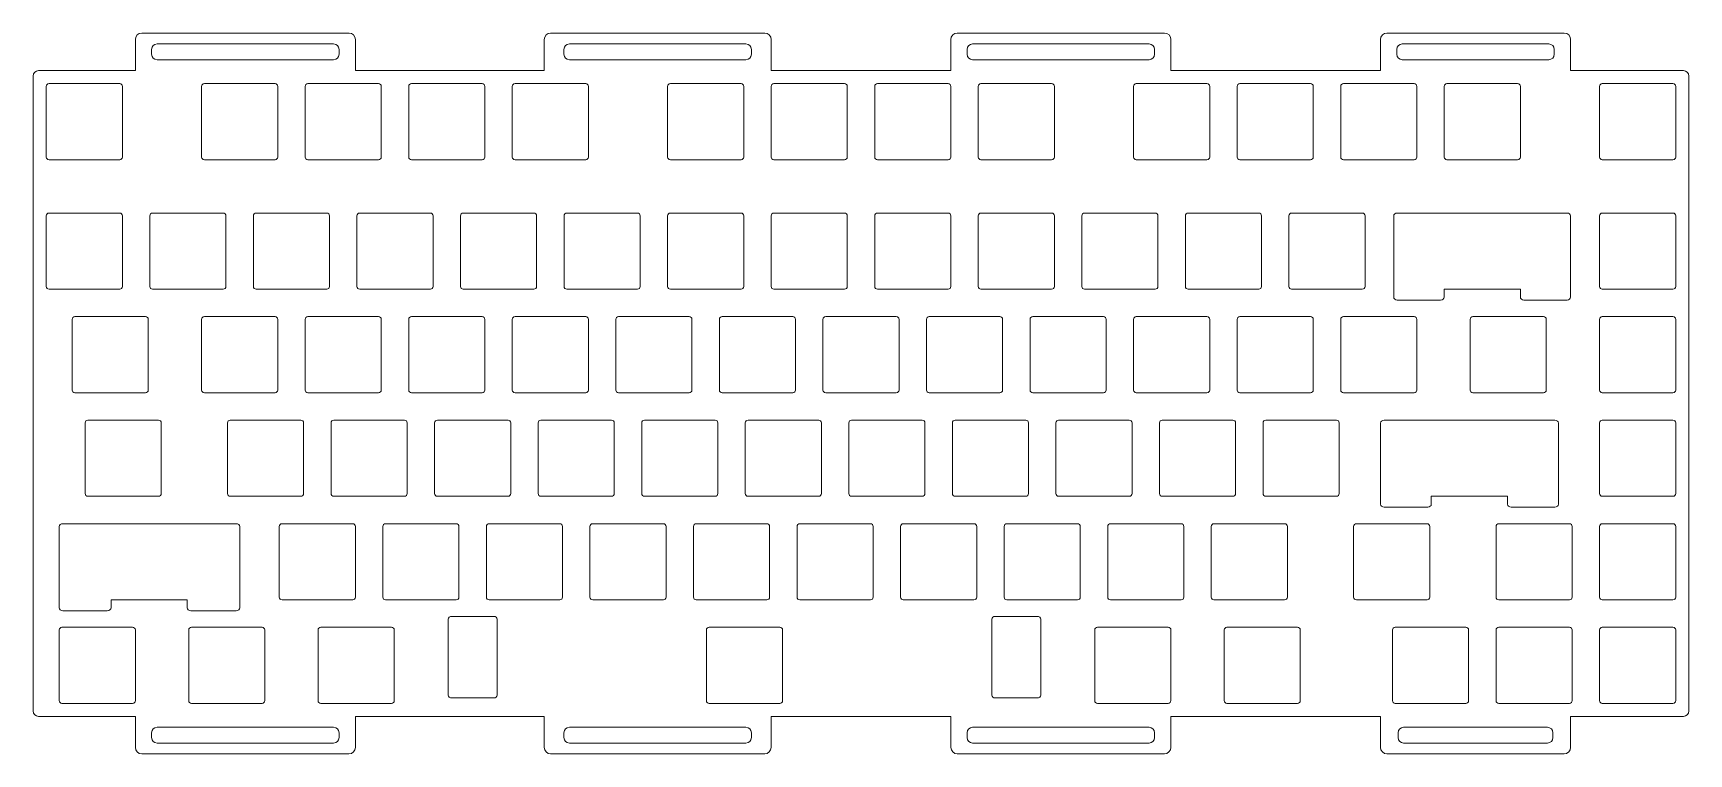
# Model space of a CAD drawing. Header units: millimetres. Extents: x -152 to 152, y -66 to 66.
import ezdxf

# ---------------------------------------------------------------- set-up
doc = ezdxf.new("R2010")
doc.units = ezdxf.units.MM
doc.header["$MEASUREMENT"] = 0

msp = doc.modelspace()

# ---------------------------------------------------------------- linework, layer by layer
at = {"lineweight": 18}
for points, knots in [([(-133.4938, 59.4), (-133.4938, 59.4), (-133.4938, 65.1261), (-133.4938, 65.1261), (-133.4938, 65.7718), (-132.9656, 66.3), (-132.3198, 66.3), (-132.3198, 66.3), (-94.1864, 66.3), (-94.1864, 66.3), (-93.5407, 66.3), (-93.0125, 65.7718), (-93.0125, 65.1261), (-93.0125, 65.1261), (-93.0125, 59.4), (-93.0125, 59.4)], [0, 0, 0, 0, 0.2, 0.2, 0.2, 0.4, 0.4, 0.4, 0.6, 0.6, 0.6, 0.8, 0.8, 0.8, 1, 1, 1, 1]), ([(-129.4936, 64.3), (-129.4936, 64.3), (-97.0127, 64.3), (-97.0127, 64.3), (-96.4626, 64.3), (-96.0126, 63.85), (-96.0126, 63.3), (-96.0126, 63.3), (-96.0126, 62.4), (-96.0126, 62.4), (-96.0126, 61.85), (-96.4626, 61.4), (-97.0127, 61.4), (-97.0127, 61.4), (-129.4936, 61.4), (-129.4936, 61.4), (-130.0437, 61.4), (-130.4936, 61.85), (-130.4936, 62.4), (-130.4936, 62.4), (-130.4936, 63.3), (-130.4936, 63.3), (-130.4936, 63.85), (-130.0437, 64.3), (-129.4936, 64.3)], [0, 0, 0, 0, 0.125, 0.125, 0.125, 0.25, 0.25, 0.25, 0.375, 0.375, 0.375, 0.5, 0.5, 0.5, 0.625, 0.625, 0.625, 0.75, 0.75, 0.75, 0.875, 0.875, 0.875, 1, 1, 1, 1]), ([(-58.2807, 59.4), (-58.2807, 59.4), (-58.2807, 65.1261), (-58.2807, 65.1261), (-58.2807, 65.7718), (-57.7525, 66.3), (-57.1068, 66.3), (-57.1068, 66.3), (-17.6989, 66.3), (-17.6989, 66.3), (-17.0532, 66.3), (-16.525, 65.7718), (-16.525, 65.1261), (-16.525, 65.1261), (-16.525, 59.4), (-16.525, 59.4)], [0, 0, 0, 0, 0.2, 0.2, 0.2, 0.4, 0.4, 0.4, 0.6, 0.6, 0.6, 0.8, 0.8, 0.8, 1, 1, 1, 1]), ([(-53.6433, 64.3), (-53.6433, 64.3), (-21.1624, 64.3), (-21.1624, 64.3), (-20.6123, 64.3), (-20.1623, 63.85), (-20.1623, 63.3), (-20.1623, 63.3), (-20.1623, 62.4), (-20.1623, 62.4), (-20.1623, 61.85), (-20.6123, 61.4), (-21.1624, 61.4), (-21.1624, 61.4), (-53.6433, 61.4), (-53.6433, 61.4), (-54.1933, 61.4), (-54.6433, 61.85), (-54.6433, 62.4), (-54.6433, 62.4), (-54.6433, 63.3), (-54.6433, 63.3), (-54.6433, 63.85), (-54.1933, 64.3), (-53.6433, 64.3)], [0, 0, 0, 0, 0.125, 0.125, 0.125, 0.25, 0.25, 0.25, 0.375, 0.375, 0.375, 0.5, 0.5, 0.5, 0.625, 0.625, 0.625, 0.75, 0.75, 0.75, 0.875, 0.875, 0.875, 1, 1, 1, 1]), ([(16.525, 59.4), (16.525, 59.4), (16.525, 65.1261), (16.525, 65.1261), (16.525, 65.7718), (17.0532, 66.3), (17.6989, 66.3), (17.6989, 66.3), (55.8324, 66.3), (55.8324, 66.3), (56.4781, 66.3), (57.0063, 65.7718), (57.0063, 65.1261), (57.0063, 65.1261), (57.0063, 59.4), (57.0063, 59.4)], [0, 0, 0, 0, 0.2, 0.2, 0.2, 0.4, 0.4, 0.4, 0.6, 0.6, 0.6, 0.8, 0.8, 0.8, 1, 1, 1, 1]), ([(20.5252, 64.3), (20.5252, 64.3), (53.0061, 64.3), (53.0061, 64.3), (53.5561, 64.3), (54.0061, 63.85), (54.0061, 63.3), (54.0061, 63.3), (54.0061, 62.4), (54.0061, 62.4), (54.0061, 61.85), (53.5561, 61.4), (53.0061, 61.4), (53.0061, 61.4), (20.5252, 61.4), (20.5252, 61.4), (19.9751, 61.4), (19.5251, 61.85), (19.5251, 62.4), (19.5251, 62.4), (19.5251, 63.3), (19.5251, 63.3), (19.5251, 63.85), (19.9751, 64.3), (20.5252, 64.3)], [0, 0, 0, 0, 0.125, 0.125, 0.125, 0.25, 0.25, 0.25, 0.375, 0.375, 0.375, 0.5, 0.5, 0.5, 0.625, 0.625, 0.625, 0.75, 0.75, 0.75, 0.875, 0.875, 0.875, 1, 1, 1, 1]), ([(130.5392, 59.4), (130.5392, 59.4), (130.5392, 65.1261), (130.5392, 65.1261), (130.5392, 65.7718), (130.011, 66.3), (129.3653, 66.3), (129.3653, 66.3), (96.7353, 66.3), (96.7353, 66.3), (96.0896, 66.3), (95.5614, 65.7718), (95.5614, 65.1261), (95.5614, 65.1261), (95.5614, 59.4), (95.5614, 59.4)], [0, 0, 0, 0, 0.2, 0.2, 0.2, 0.4, 0.4, 0.4, 0.6, 0.6, 0.6, 0.8, 0.8, 0.8, 1, 1, 1, 1]), ([(126.5393, 64.3), (126.5393, 64.3), (99.5613, 64.3), (99.5613, 64.3), (99.0113, 64.3), (98.5613, 63.85), (98.5613, 63.3), (98.5613, 63.3), (98.5613, 62.4), (98.5613, 62.4), (98.5613, 61.85), (99.0113, 61.4), (99.5613, 61.4), (99.5613, 61.4), (126.5393, 61.4), (126.5393, 61.4), (127.0893, 61.4), (127.5393, 61.85), (127.5393, 62.4), (127.5393, 62.4), (127.5393, 63.3), (127.5393, 63.3), (127.5393, 63.85), (127.0893, 64.3), (126.5393, 64.3)], [0, 0, 0, 0, 0.125, 0.125, 0.125, 0.25, 0.25, 0.25, 0.375, 0.375, 0.375, 0.5, 0.5, 0.5, 0.625, 0.625, 0.625, 0.75, 0.75, 0.75, 0.875, 0.875, 0.875, 1, 1, 1, 1]), ([(-133.4938, -59.4), (-133.4938, -59.4), (-151.3023, -59.4), (-151.3023, -59.4), (-151.8511, -59.4), (-152.3, -58.9511), (-152.3, -58.4023), (-152.3, -58.4023), (-152.3, 58.4023), (-152.3, 58.4023), (-152.3, 58.9511), (-151.8511, 59.4), (-151.3023, 59.4), (-151.3023, 59.4), (-133.4938, 59.4), (-133.4938, 59.4)], [0, 0, 0, 0, 0.2, 0.2, 0.2, 0.4, 0.4, 0.4, 0.6, 0.6, 0.6, 0.8, 0.8, 0.8, 1, 1, 1, 1]), ([(130.5392, 59.4), (130.5392, 59.4), (151.3024, 59.4), (151.3024, 59.4), (151.8511, 59.4), (152.3, 58.9511), (152.3, 58.4023), (152.3, 58.4023), (152.3, -58.4023), (152.3, -58.4023), (152.3, -58.9511), (151.8511, -59.4), (151.3024, -59.4), (151.3024, -59.4), (130.5392, -59.4), (130.5392, -59.4)], [0, 0, 0, 0, 0.2, 0.2, 0.2, 0.4, 0.4, 0.4, 0.6, 0.6, 0.6, 0.8, 0.8, 0.8, 1, 1, 1, 1]), ([(-93.0125, -59.4), (-93.0125, -59.4), (-93.0125, -65.1132), (-93.0125, -65.1132), (-93.0125, -65.766), (-93.5465, -66.3), (-94.1993, -66.3), (-94.1993, -66.3), (-132.307, -66.3), (-132.307, -66.3), (-132.9598, -66.3), (-133.4938, -65.766), (-133.4938, -65.1132), (-133.4938, -65.1132), (-133.4938, -59.4), (-133.4938, -59.4)], [0, 0, 0, 0, 0.2, 0.2, 0.2, 0.4, 0.4, 0.4, 0.6, 0.6, 0.6, 0.8, 0.8, 0.8, 1, 1, 1, 1]), ([(-16.525, -59.4), (-16.525, -59.4), (-16.525, -65.1132), (-16.525, -65.1132), (-16.525, -65.766), (-17.059, -66.3), (-17.7118, -66.3), (-17.7118, -66.3), (-57.0939, -66.3), (-57.0939, -66.3), (-57.7467, -66.3), (-58.2807, -65.766), (-58.2807, -65.1132), (-58.2807, -65.1132), (-58.2807, -59.4), (-58.2807, -59.4)], [0, 0, 0, 0, 0.2, 0.2, 0.2, 0.4, 0.4, 0.4, 0.6, 0.6, 0.6, 0.8, 0.8, 0.8, 1, 1, 1, 1]), ([(57.0063, -59.4), (57.0063, -59.4), (57.0063, -65.1132), (57.0063, -65.1132), (57.0063, -65.766), (56.4723, -66.3), (55.8195, -66.3), (55.8195, -66.3), (17.7118, -66.3), (17.7118, -66.3), (17.059, -66.3), (16.525, -65.766), (16.525, -65.1132), (16.525, -65.1132), (16.525, -59.4), (16.525, -59.4)], [0, 0, 0, 0, 0.2, 0.2, 0.2, 0.4, 0.4, 0.4, 0.6, 0.6, 0.6, 0.8, 0.8, 0.8, 1, 1, 1, 1]), ([(130.5392, -59.4), (130.5392, -59.4), (130.5392, -65.1132), (130.5392, -65.1132), (130.5392, -65.766), (130.0052, -66.3), (129.3524, -66.3), (129.3524, -66.3), (96.7482, -66.3), (96.7482, -66.3), (96.0954, -66.3), (95.5614, -65.766), (95.5614, -65.1132), (95.5614, -65.1132), (95.5614, -59.4), (95.5614, -59.4)], [0, 0, 0, 0, 0.2, 0.2, 0.2, 0.4, 0.4, 0.4, 0.6, 0.6, 0.6, 0.8, 0.8, 0.8, 1, 1, 1, 1]), ([(-129.4937, -61.4), (-129.4937, -61.4), (-97.0126, -61.4), (-97.0126, -61.4), (-96.4626, -61.4), (-96.0126, -61.85), (-96.0126, -62.4), (-96.0126, -62.4), (-96.0126, -63.3), (-96.0126, -63.3), (-96.0126, -63.85), (-96.4626, -64.3), (-97.0126, -64.3), (-97.0126, -64.3), (-129.4937, -64.3), (-129.4937, -64.3), (-130.0437, -64.3), (-130.4936, -63.85), (-130.4936, -63.3), (-130.4936, -63.3), (-130.4936, -62.4), (-130.4936, -62.4), (-130.4936, -61.85), (-130.0437, -61.4), (-129.4937, -61.4)], [0, 0, 0, 0, 0.125, 0.125, 0.125, 0.25, 0.25, 0.25, 0.375, 0.375, 0.375, 0.5, 0.5, 0.5, 0.625, 0.625, 0.625, 0.75, 0.75, 0.75, 0.875, 0.875, 0.875, 1, 1, 1, 1]), ([(-53.6433, -61.4), (-53.6433, -61.4), (-21.1623, -61.4), (-21.1623, -61.4), (-20.6123, -61.4), (-20.1623, -61.85), (-20.1623, -62.4), (-20.1623, -62.4), (-20.1623, -63.3), (-20.1623, -63.3), (-20.1623, -63.85), (-20.6123, -64.3), (-21.1623, -64.3), (-21.1623, -64.3), (-53.6433, -64.3), (-53.6433, -64.3), (-54.1933, -64.3), (-54.6433, -63.85), (-54.6433, -63.3), (-54.6433, -63.3), (-54.6433, -62.4), (-54.6433, -62.4), (-54.6433, -61.85), (-54.1933, -61.4), (-53.6433, -61.4)], [0, 0, 0, 0, 0.125, 0.125, 0.125, 0.25, 0.25, 0.25, 0.375, 0.375, 0.375, 0.5, 0.5, 0.5, 0.625, 0.625, 0.625, 0.75, 0.75, 0.75, 0.875, 0.875, 0.875, 1, 1, 1, 1]), ([(20.5252, -61.4), (20.5252, -61.4), (53.0061, -61.4), (53.0061, -61.4), (53.5561, -61.4), (54.0061, -61.85), (54.0061, -62.4), (54.0061, -62.4), (54.0061, -63.3), (54.0061, -63.3), (54.0061, -63.85), (53.5561, -64.3), (53.0061, -64.3), (53.0061, -64.3), (20.5252, -64.3), (20.5252, -64.3), (19.9751, -64.3), (19.5251, -63.85), (19.5251, -63.3), (19.5251, -63.3), (19.5251, -62.4), (19.5251, -62.4), (19.5251, -61.85), (19.9751, -61.4), (20.5252, -61.4)], [0, 0, 0, 0, 0.125, 0.125, 0.125, 0.25, 0.25, 0.25, 0.375, 0.375, 0.375, 0.5, 0.5, 0.5, 0.625, 0.625, 0.625, 0.75, 0.75, 0.75, 0.875, 0.875, 0.875, 1, 1, 1, 1]), ([(99.8098, -61.4), (99.8098, -61.4), (126.2908, -61.4), (126.2908, -61.4), (126.8408, -61.4), (127.2908, -61.85), (127.2908, -62.4), (127.2908, -62.4), (127.2908, -63.3), (127.2908, -63.3), (127.2908, -63.85), (126.8408, -64.3), (126.2908, -64.3), (126.2908, -64.3), (99.8098, -64.3), (99.8098, -64.3), (99.2598, -64.3), (98.8098, -63.85), (98.8098, -63.3), (98.8098, -63.3), (98.8098, -62.4), (98.8098, -62.4), (98.8098, -61.85), (99.2598, -61.4), (99.8098, -61.4)], [0, 0, 0, 0, 0.125, 0.125, 0.125, 0.25, 0.25, 0.25, 0.375, 0.375, 0.375, 0.5, 0.5, 0.5, 0.625, 0.625, 0.625, 0.75, 0.75, 0.75, 0.875, 0.875, 0.875, 1, 1, 1, 1])]:
    msp.add_open_spline(points, degree=3, knots=knots, dxfattribs=at)
for points in [[(-93.0125, 59.4), (-93.0125, 59.4), (-58.2807, 59.4), (-58.2807, 59.4)], [(-16.525, 59.4), (-16.525, 59.4), (16.525, 59.4), (16.525, 59.4)], [(57.0063, 59.4), (57.0063, 59.4), (95.5614, 59.4), (95.5614, 59.4)], [(-58.2807, -59.4), (-58.2807, -59.4), (-93.0125, -59.4), (-93.0125, -59.4)], [(16.525, -59.4), (16.525, -59.4), (-16.525, -59.4), (-16.525, -59.4)], [(95.5614, -59.4), (95.5614, -59.4), (57.0063, -59.4), (57.0063, -59.4)]]:
    msp.add_open_spline(points, degree=3, dxfattribs=at)
at = {"lineweight": 9}
for points in [[(-149.375, 57.0062), (-149.5076, 57.0062), (-149.6348, 56.9536), (-149.7286, 56.8598), (-149.8223, 56.766), (-149.875, 56.6389), (-149.875, 56.5063)], [(-135.875, 56.5063), (-135.875, 56.6389), (-135.9277, 56.766), (-136.0214, 56.8598), (-136.1152, 56.9536), (-136.2424, 57.0062), (-136.375, 57.0062)], [(-120.8, 57.0062), (-120.9326, 57.0062), (-121.0598, 56.9536), (-121.1536, 56.8598), (-121.2473, 56.766), (-121.3, 56.6389), (-121.3, 56.5063)], [(-107.3, 56.5063), (-107.3, 56.6389), (-107.3527, 56.766), (-107.4464, 56.8598), (-107.5402, 56.9536), (-107.6674, 57.0062), (-107.8, 57.0062)], [(-101.75, 57.0062), (-101.8826, 57.0062), (-102.0098, 56.9536), (-102.1036, 56.8598), (-102.1973, 56.766), (-102.25, 56.6389), (-102.25, 56.5063)], [(-88.25, 56.5063), (-88.25, 56.6389), (-88.3027, 56.766), (-88.3964, 56.8598), (-88.4902, 56.9536), (-88.6174, 57.0062), (-88.75, 57.0062)], [(-82.7, 57.0062), (-82.8326, 57.0062), (-82.9598, 56.9536), (-83.0536, 56.8598), (-83.1473, 56.766), (-83.2, 56.6389), (-83.2, 56.5063)], [(-69.2, 56.5063), (-69.2, 56.6389), (-69.2527, 56.766), (-69.3464, 56.8598), (-69.4402, 56.9536), (-69.5674, 57.0062), (-69.7, 57.0062)], [(-63.65, 57.0062), (-63.7826, 57.0062), (-63.9098, 56.9536), (-64.0036, 56.8598), (-64.0973, 56.766), (-64.15, 56.6389), (-64.15, 56.5063)], [(-50.15, 56.5063), (-50.15, 56.6389), (-50.2027, 56.766), (-50.2964, 56.8598), (-50.3902, 56.9536), (-50.5174, 57.0062), (-50.65, 57.0062)], [(-35.075, 57.0062), (-35.2076, 57.0062), (-35.3348, 56.9536), (-35.4286, 56.8598), (-35.5223, 56.766), (-35.575, 56.6389), (-35.575, 56.5063)], [(-21.575, 56.5063), (-21.575, 56.6389), (-21.6277, 56.766), (-21.7214, 56.8598), (-21.8152, 56.9536), (-21.9424, 57.0062), (-22.075, 57.0062)], [(-16.025, 57.0062), (-16.1576, 57.0062), (-16.2848, 56.9536), (-16.3786, 56.8598), (-16.4723, 56.766), (-16.525, 56.6389), (-16.525, 56.5063)], [(-2.525, 56.5063), (-2.525, 56.6389), (-2.5777, 56.766), (-2.6714, 56.8598), (-2.7652, 56.9536), (-2.8924, 57.0062), (-3.025, 57.0062)], [(3.025, 57.0062), (2.8924, 57.0062), (2.7652, 56.9536), (2.6714, 56.8598), (2.5777, 56.766), (2.525, 56.6389), (2.525, 56.5063)], [(16.525, 56.5063), (16.525, 56.6389), (16.4723, 56.766), (16.3786, 56.8598), (16.2848, 56.9536), (16.1576, 57.0062), (16.025, 57.0062)], [(22.075, 57.0062), (21.9424, 57.0062), (21.8152, 56.9536), (21.7214, 56.8598), (21.6277, 56.766), (21.575, 56.6389), (21.575, 56.5063)], [(35.575, 56.5063), (35.575, 56.6389), (35.5223, 56.766), (35.4286, 56.8598), (35.3348, 56.9536), (35.2076, 57.0062), (35.075, 57.0062)], [(50.65, 57.0062), (50.5174, 57.0062), (50.3902, 56.9536), (50.2964, 56.8598), (50.2027, 56.766), (50.15, 56.6389), (50.15, 56.5063)], [(64.15, 56.5063), (64.15, 56.6389), (64.0973, 56.766), (64.0036, 56.8598), (63.9098, 56.9536), (63.7826, 57.0062), (63.65, 57.0062)], [(69.7, 57.0062), (69.5674, 57.0062), (69.4402, 56.9536), (69.3464, 56.8598), (69.2527, 56.766), (69.2, 56.6389), (69.2, 56.5063)], [(83.2, 56.5063), (83.2, 56.6389), (83.1473, 56.766), (83.0536, 56.8598), (82.9598, 56.9536), (82.8326, 57.0062), (82.7, 57.0062)], [(88.75, 57.0062), (88.6174, 57.0062), (88.4902, 56.9536), (88.3964, 56.8598), (88.3027, 56.766), (88.25, 56.6389), (88.25, 56.5063)], [(102.25, 56.5063), (102.25, 56.6389), (102.1973, 56.766), (102.1036, 56.8598), (102.0098, 56.9536), (101.8826, 57.0062), (101.75, 57.0062)], [(107.8, 57.0062), (107.6674, 57.0062), (107.5402, 56.9536), (107.4464, 56.8598), (107.3527, 56.766), (107.3, 56.6389), (107.3, 56.5063)], [(121.3, 56.5063), (121.3, 56.6389), (121.2473, 56.766), (121.1536, 56.8598), (121.0598, 56.9536), (120.9326, 57.0062), (120.8, 57.0062)], [(136.375, 57.0062), (136.2424, 57.0062), (136.1152, 56.9536), (136.0214, 56.8598), (135.9277, 56.766), (135.875, 56.6389), (135.875, 56.5063)], [(149.875, 56.5063), (149.875, 56.6389), (149.8223, 56.766), (149.7286, 56.8598), (149.6348, 56.9536), (149.5076, 57.0062), (149.375, 57.0062)], [(-149.875, 43.5063), (-149.875, 43.3736), (-149.8223, 43.2465), (-149.7286, 43.1527), (-149.6348, 43.0589), (-149.5076, 43.0063), (-149.375, 43.0063)], [(-121.3, 43.5063), (-121.3, 43.3736), (-121.2473, 43.2465), (-121.1536, 43.1527), (-121.0598, 43.0589), (-120.9326, 43.0063), (-120.8, 43.0063)], [(-102.25, 43.5063), (-102.25, 43.3736), (-102.1973, 43.2465), (-102.1036, 43.1527), (-102.0098, 43.0589), (-101.8826, 43.0063), (-101.75, 43.0063)], [(-83.2, 43.5063), (-83.2, 43.3736), (-83.1473, 43.2465), (-83.0536, 43.1527), (-82.9598, 43.0589), (-82.8326, 43.0063), (-82.7, 43.0063)], [(-64.15, 43.5063), (-64.15, 43.3736), (-64.0973, 43.2465), (-64.0036, 43.1527), (-63.9098, 43.0589), (-63.7826, 43.0063), (-63.65, 43.0063)], [(-35.575, 43.5063), (-35.575, 43.3736), (-35.5223, 43.2465), (-35.4286, 43.1527), (-35.3348, 43.0589), (-35.2076, 43.0063), (-35.075, 43.0063)], [(-16.525, 43.5063), (-16.525, 43.3736), (-16.4723, 43.2465), (-16.3786, 43.1527), (-16.2848, 43.0589), (-16.1576, 43.0063), (-16.025, 43.0063)], [(2.525, 43.5063), (2.525, 43.3736), (2.5777, 43.2465), (2.6714, 43.1527), (2.7652, 43.0589), (2.8924, 43.0063), (3.025, 43.0063)], [(21.575, 43.5063), (21.575, 43.3736), (21.6277, 43.2465), (21.7214, 43.1527), (21.8152, 43.0589), (21.9424, 43.0063), (22.075, 43.0063)], [(50.15, 43.5063), (50.15, 43.3736), (50.2027, 43.2465), (50.2964, 43.1527), (50.3902, 43.0589), (50.5174, 43.0063), (50.65, 43.0063)], [(69.2, 43.5063), (69.2, 43.3736), (69.2527, 43.2465), (69.3464, 43.1527), (69.4402, 43.0589), (69.5674, 43.0063), (69.7, 43.0063)], [(88.25, 43.5063), (88.25, 43.3736), (88.3027, 43.2465), (88.3964, 43.1527), (88.4902, 43.0589), (88.6174, 43.0063), (88.75, 43.0063)], [(107.3, 43.5063), (107.3, 43.3736), (107.3527, 43.2465), (107.4464, 43.1527), (107.5402, 43.0589), (107.6674, 43.0063), (107.8, 43.0063)], [(135.875, 43.5063), (135.875, 43.3736), (135.9277, 43.2465), (136.0214, 43.1527), (136.1152, 43.0589), (136.2424, 43.0063), (136.375, 43.0063)], [(-149.375, 33.1937), (-149.5076, 33.1937), (-149.6348, 33.1411), (-149.7286, 33.0473), (-149.8223, 32.9535), (-149.875, 32.8264), (-149.875, 32.6938)], [(-135.875, 32.6938), (-135.875, 32.8264), (-135.9277, 32.9535), (-136.0214, 33.0473), (-136.1152, 33.1411), (-136.2424, 33.1937), (-136.375, 33.1937)], [(-130.325, 33.1937), (-130.4576, 33.1937), (-130.5848, 33.1411), (-130.6786, 33.0473), (-130.7723, 32.9535), (-130.825, 32.8264), (-130.825, 32.6938)], [(-116.825, 32.6938), (-116.825, 32.8264), (-116.8777, 32.9535), (-116.9714, 33.0473), (-117.0652, 33.1411), (-117.1924, 33.1937), (-117.325, 33.1937)], [(-111.275, 33.1937), (-111.4076, 33.1937), (-111.5348, 33.1411), (-111.6286, 33.0473), (-111.7223, 32.9535), (-111.775, 32.8264), (-111.775, 32.6938)], [(-97.775, 32.6938), (-97.775, 32.8264), (-97.8277, 32.9535), (-97.9214, 33.0473), (-98.0152, 33.1411), (-98.1424, 33.1937), (-98.275, 33.1937)], [(-92.225, 33.1937), (-92.3576, 33.1937), (-92.4848, 33.1411), (-92.5786, 33.0473), (-92.6723, 32.9535), (-92.725, 32.8264), (-92.725, 32.6938)], [(-78.725, 32.6938), (-78.725, 32.8264), (-78.7777, 32.9535), (-78.8714, 33.0473), (-78.9652, 33.1411), (-79.0924, 33.1937), (-79.225, 33.1937)], [(-73.175, 33.1937), (-73.3076, 33.1937), (-73.4348, 33.1411), (-73.5286, 33.0473), (-73.6223, 32.9535), (-73.675, 32.8264), (-73.675, 32.6938)], [(-59.675, 32.6938), (-59.675, 32.8264), (-59.7277, 32.9535), (-59.8214, 33.0473), (-59.9152, 33.1411), (-60.0424, 33.1937), (-60.175, 33.1937)], [(-54.125, 33.1937), (-54.2576, 33.1937), (-54.3848, 33.1411), (-54.4786, 33.0473), (-54.5723, 32.9535), (-54.625, 32.8264), (-54.625, 32.6938)], [(-40.625, 32.6938), (-40.625, 32.8264), (-40.6777, 32.9535), (-40.7714, 33.0473), (-40.8652, 33.1411), (-40.9924, 33.1937), (-41.125, 33.1937)], [(-35.075, 33.1937), (-35.2076, 33.1937), (-35.3348, 33.1411), (-35.4286, 33.0473), (-35.5223, 32.9535), (-35.575, 32.8264), (-35.575, 32.6938)], [(-21.575, 32.6938), (-21.575, 32.8264), (-21.6277, 32.9535), (-21.7214, 33.0473), (-21.8152, 33.1411), (-21.9424, 33.1937), (-22.075, 33.1937)], [(-16.025, 33.1937), (-16.1576, 33.1937), (-16.2848, 33.1411), (-16.3786, 33.0473), (-16.4723, 32.9535), (-16.525, 32.8264), (-16.525, 32.6938)], [(-2.525, 32.6938), (-2.525, 32.8264), (-2.5777, 32.9535), (-2.6714, 33.0473), (-2.7652, 33.1411), (-2.8924, 33.1937), (-3.025, 33.1937)], [(3.025, 33.1937), (2.8924, 33.1937), (2.7652, 33.1411), (2.6714, 33.0473), (2.5777, 32.9535), (2.525, 32.8264), (2.525, 32.6938)], [(16.525, 32.6938), (16.525, 32.8264), (16.4723, 32.9535), (16.3786, 33.0473), (16.2848, 33.1411), (16.1576, 33.1937), (16.025, 33.1937)], [(22.075, 33.1937), (21.9424, 33.1937), (21.8152, 33.1411), (21.7214, 33.0473), (21.6277, 32.9535), (21.575, 32.8264), (21.575, 32.6938)], [(35.575, 32.6938), (35.575, 32.8264), (35.5223, 32.9535), (35.4286, 33.0473), (35.3348, 33.1411), (35.2076, 33.1937), (35.075, 33.1937)], [(41.125, 33.1937), (40.9924, 33.1937), (40.8652, 33.1411), (40.7714, 33.0473), (40.6777, 32.9535), (40.625, 32.8264), (40.625, 32.6938)], [(54.625, 32.6938), (54.625, 32.8264), (54.5723, 32.9535), (54.4786, 33.0473), (54.3848, 33.1411), (54.2576, 33.1937), (54.125, 33.1937)], [(60.175, 33.1937), (60.0424, 33.1937), (59.9152, 33.1411), (59.8214, 33.0473), (59.7277, 32.9535), (59.675, 32.8264), (59.675, 32.6938)], [(73.675, 32.6938), (73.675, 32.8264), (73.6223, 32.9535), (73.5286, 33.0473), (73.4348, 33.1411), (73.3076, 33.1937), (73.175, 33.1937)], [(79.225, 33.1937), (79.0924, 33.1937), (78.9652, 33.1411), (78.8714, 33.0473), (78.7777, 32.9535), (78.725, 32.8264), (78.725, 32.6938)], [(92.725, 32.6938), (92.725, 32.8264), (92.6723, 32.9535), (92.5786, 33.0473), (92.4848, 33.1411), (92.3576, 33.1937), (92.225, 33.1937)], [(98.6604, 33.1935), (98.4842, 33.1935), (98.3151, 33.1374), (98.1904, 33.0373), (98.0659, 32.9373), (97.9958, 32.8017), (97.9958, 32.6603)], [(130.5392, 32.6603), (130.5392, 32.8017), (130.4695, 32.9373), (130.3459, 33.0373), (130.2221, 33.1374), (130.0542, 33.1935), (129.8793, 33.1935)], [(136.375, 33.1937), (136.2424, 33.1937), (136.1152, 33.1411), (136.0214, 33.0473), (135.9277, 32.9535), (135.875, 32.8264), (135.875, 32.6938)], [(149.875, 32.6938), (149.875, 32.8264), (149.8223, 32.9535), (149.7286, 33.0473), (149.6348, 33.1411), (149.5076, 33.1937), (149.375, 33.1937)], [(-149.875, 19.6938), (-149.875, 19.5611), (-149.8223, 19.434), (-149.7286, 19.3402), (-149.6348, 19.2464), (-149.5076, 19.1938), (-149.375, 19.1938)], [(-130.825, 19.6938), (-130.825, 19.5611), (-130.7723, 19.434), (-130.6786, 19.3402), (-130.5848, 19.2464), (-130.4576, 19.1938), (-130.325, 19.1938)], [(-111.775, 19.6938), (-111.775, 19.5611), (-111.7223, 19.434), (-111.6286, 19.3402), (-111.5348, 19.2464), (-111.4076, 19.1938), (-111.275, 19.1938)], [(-92.725, 19.6938), (-92.725, 19.5611), (-92.6723, 19.434), (-92.5786, 19.3402), (-92.4848, 19.2464), (-92.3576, 19.1938), (-92.225, 19.1938)], [(-73.675, 19.6938), (-73.675, 19.5611), (-73.6223, 19.434), (-73.5286, 19.3402), (-73.4348, 19.2464), (-73.3076, 19.1938), (-73.175, 19.1938)], [(-54.625, 19.6938), (-54.625, 19.5611), (-54.5723, 19.434), (-54.4786, 19.3402), (-54.3848, 19.2464), (-54.2576, 19.1938), (-54.125, 19.1938)], [(-35.575, 19.6938), (-35.575, 19.5611), (-35.5223, 19.434), (-35.4286, 19.3402), (-35.3348, 19.2464), (-35.2076, 19.1938), (-35.075, 19.1938)], [(-16.525, 19.6938), (-16.525, 19.5611), (-16.4723, 19.434), (-16.3786, 19.3402), (-16.2848, 19.2464), (-16.1576, 19.1938), (-16.025, 19.1938)], [(2.525, 19.6938), (2.525, 19.5611), (2.5777, 19.434), (2.6714, 19.3402), (2.7652, 19.2464), (2.8924, 19.1938), (3.025, 19.1938)], [(21.575, 19.6938), (21.575, 19.5611), (21.6277, 19.434), (21.7214, 19.3402), (21.8152, 19.2464), (21.9424, 19.1938), (22.075, 19.1938)], [(40.625, 19.6938), (40.625, 19.5611), (40.6777, 19.434), (40.7714, 19.3402), (40.8652, 19.2464), (40.9924, 19.1938), (41.125, 19.1938)], [(59.675, 19.6938), (59.675, 19.5611), (59.7277, 19.434), (59.8214, 19.3402), (59.9152, 19.2464), (60.0424, 19.1938), (60.175, 19.1938)], [(78.725, 19.6938), (78.725, 19.5611), (78.7777, 19.434), (78.8714, 19.3402), (78.9652, 19.2464), (79.0924, 19.1938), (79.225, 19.1938)], [(135.875, 19.6938), (135.875, 19.5611), (135.9277, 19.434), (136.0214, 19.3402), (136.1152, 19.2464), (136.2424, 19.1938), (136.375, 19.1938)], [(97.9958, 17.7271), (97.9958, 17.5856), (98.0659, 17.45), (98.1904, 17.35), (98.3151, 17.2499), (98.4842, 17.1938), (98.6604, 17.1938)], [(121.3002, 17.7271), (121.3002, 17.5856), (121.3699, 17.45), (121.4935, 17.35), (121.6173, 17.2499), (121.7852, 17.1938), (121.9601, 17.1938)], [(-144.6125, 14.1437), (-144.7451, 14.1437), (-144.8723, 14.0911), (-144.9661, 13.9973), (-145.0598, 13.9035), (-145.1125, 13.7764), (-145.1125, 13.6438)], [(-131.1125, 13.6438), (-131.1125, 13.7764), (-131.1652, 13.9035), (-131.2589, 13.9973), (-131.3527, 14.0911), (-131.4799, 14.1437), (-131.6125, 14.1437)], [(-120.8, 14.1437), (-120.9326, 14.1437), (-121.0598, 14.0911), (-121.1536, 13.9973), (-121.2473, 13.9035), (-121.3, 13.7764), (-121.3, 13.6438)], [(-107.3, 13.6438), (-107.3, 13.7764), (-107.3527, 13.9035), (-107.4464, 13.9973), (-107.5402, 14.0911), (-107.6674, 14.1437), (-107.8, 14.1437)], [(-101.75, 14.1437), (-101.8826, 14.1437), (-102.0098, 14.0911), (-102.1036, 13.9973), (-102.1973, 13.9035), (-102.25, 13.7764), (-102.25, 13.6438)], [(-88.25, 13.6438), (-88.25, 13.7764), (-88.3027, 13.9035), (-88.3964, 13.9973), (-88.4902, 14.0911), (-88.6174, 14.1437), (-88.75, 14.1437)], [(-82.7, 14.1437), (-82.8326, 14.1437), (-82.9598, 14.0911), (-83.0536, 13.9973), (-83.1473, 13.9035), (-83.2, 13.7764), (-83.2, 13.6438)], [(-69.2, 13.6438), (-69.2, 13.7764), (-69.2527, 13.9035), (-69.3464, 13.9973), (-69.4402, 14.0911), (-69.5674, 14.1437), (-69.7, 14.1437)], [(-63.65, 14.1437), (-63.7826, 14.1437), (-63.9098, 14.0911), (-64.0036, 13.9973), (-64.0973, 13.9035), (-64.15, 13.7764), (-64.15, 13.6438)], [(-50.15, 13.6438), (-50.15, 13.7764), (-50.2027, 13.9035), (-50.2964, 13.9973), (-50.3902, 14.0911), (-50.5174, 14.1437), (-50.65, 14.1437)], [(-44.6, 14.1437), (-44.7326, 14.1437), (-44.8598, 14.0911), (-44.9536, 13.9973), (-45.0473, 13.9035), (-45.1, 13.7764), (-45.1, 13.6438)], [(-31.1, 13.6438), (-31.1, 13.7764), (-31.1527, 13.9035), (-31.2464, 13.9973), (-31.3402, 14.0911), (-31.4674, 14.1437), (-31.6, 14.1437)], [(-25.55, 14.1437), (-25.6826, 14.1437), (-25.8098, 14.0911), (-25.9036, 13.9973), (-25.9973, 13.9035), (-26.05, 13.7764), (-26.05, 13.6438)], [(-12.05, 13.6438), (-12.05, 13.7764), (-12.1027, 13.9035), (-12.1964, 13.9973), (-12.2902, 14.0911), (-12.4174, 14.1437), (-12.55, 14.1437)], [(-6.5, 14.1437), (-6.6326, 14.1437), (-6.7598, 14.0911), (-6.8536, 13.9973), (-6.9473, 13.9035), (-7, 13.7764), (-7, 13.6438)], [(7, 13.6438), (7, 13.7764), (6.9473, 13.9035), (6.8536, 13.9973), (6.7598, 14.0911), (6.6326, 14.1437), (6.5, 14.1437)], [(12.55, 14.1437), (12.4174, 14.1437), (12.2902, 14.0911), (12.1964, 13.9973), (12.1027, 13.9035), (12.05, 13.7764), (12.05, 13.6438)], [(26.05, 13.6438), (26.05, 13.7764), (25.9973, 13.9035), (25.9036, 13.9973), (25.8098, 14.0911), (25.6826, 14.1437), (25.55, 14.1437)], [(31.6, 14.1437), (31.4674, 14.1437), (31.3402, 14.0911), (31.2464, 13.9973), (31.1527, 13.9035), (31.1, 13.7764), (31.1, 13.6438)], [(45.1, 13.6438), (45.1, 13.7764), (45.0473, 13.9035), (44.9536, 13.9973), (44.8598, 14.0911), (44.7326, 14.1437), (44.6, 14.1437)], [(50.65, 14.1437), (50.5174, 14.1437), (50.3902, 14.0911), (50.2964, 13.9973), (50.2027, 13.9035), (50.15, 13.7764), (50.15, 13.6438)], [(64.15, 13.6438), (64.15, 13.7764), (64.0973, 13.9035), (64.0036, 13.9973), (63.9098, 14.0911), (63.7826, 14.1437), (63.65, 14.1437)], [(69.7, 14.1437), (69.5674, 14.1437), (69.4402, 14.0911), (69.3464, 13.9973), (69.2527, 13.9035), (69.2, 13.7764), (69.2, 13.6438)], [(83.2, 13.6438), (83.2, 13.7764), (83.1473, 13.9035), (83.0536, 13.9973), (82.9598, 14.0911), (82.8326, 14.1437), (82.7, 14.1437)], [(88.75, 14.1437), (88.6174, 14.1437), (88.4902, 14.0911), (88.3964, 13.9973), (88.3027, 13.9035), (88.25, 13.7764), (88.25, 13.6438)], [(102.25, 13.6438), (102.25, 13.7764), (102.1973, 13.9035), (102.1036, 13.9973), (102.0098, 14.0911), (101.8826, 14.1437), (101.75, 14.1437)], [(112.5625, 14.1437), (112.4299, 14.1437), (112.3027, 14.0911), (112.2089, 13.9973), (112.1152, 13.9035), (112.0625, 13.7764), (112.0625, 13.6438)], [(126.0625, 13.6438), (126.0625, 13.7764), (126.0098, 13.9035), (125.9161, 13.9973), (125.8223, 14.0911), (125.6951, 14.1437), (125.5625, 14.1437)], [(136.375, 14.1437), (136.2424, 14.1437), (136.1152, 14.0911), (136.0214, 13.9973), (135.9277, 13.9035), (135.875, 13.7764), (135.875, 13.6438)], [(149.875, 13.6438), (149.875, 13.7764), (149.8223, 13.9035), (149.7286, 13.9973), (149.6348, 14.0911), (149.5076, 14.1437), (149.375, 14.1437)], [(-145.1125, 0.6438), (-145.1125, 0.5111), (-145.0598, 0.384), (-144.9661, 0.2902), (-144.8723, 0.1964), (-144.7451, 0.1438), (-144.6125, 0.1438)], [(-121.3, 0.6438), (-121.3, 0.5111), (-121.2473, 0.384), (-121.1536, 0.2902), (-121.0598, 0.1964), (-120.9326, 0.1438), (-120.8, 0.1438)], [(-102.25, 0.6438), (-102.25, 0.5111), (-102.1973, 0.384), (-102.1036, 0.2902), (-102.0098, 0.1964), (-101.8826, 0.1438), (-101.75, 0.1438)], [(-83.2, 0.6438), (-83.2, 0.5111), (-83.1473, 0.384), (-83.0536, 0.2902), (-82.9598, 0.1964), (-82.8326, 0.1438), (-82.7, 0.1438)], [(-64.15, 0.6438), (-64.15, 0.5111), (-64.0973, 0.384), (-64.0036, 0.2902), (-63.9098, 0.1964), (-63.7826, 0.1438), (-63.65, 0.1438)], [(-45.1, 0.6438), (-45.1, 0.5111), (-45.0473, 0.384), (-44.9536, 0.2902), (-44.8598, 0.1964), (-44.7326, 0.1438), (-44.6, 0.1438)], [(-26.05, 0.6438), (-26.05, 0.5111), (-25.9973, 0.384), (-25.9036, 0.2902), (-25.8098, 0.1964), (-25.6826, 0.1438), (-25.55, 0.1438)], [(-7, 0.6438), (-7, 0.5111), (-6.9473, 0.384), (-6.8536, 0.2902), (-6.7598, 0.1964), (-6.6326, 0.1438), (-6.5, 0.1438)], [(12.05, 0.6438), (12.05, 0.5111), (12.1027, 0.384), (12.1964, 0.2902), (12.2902, 0.1964), (12.4174, 0.1438), (12.55, 0.1438)], [(31.1, 0.6438), (31.1, 0.5111), (31.1527, 0.384), (31.2464, 0.2902), (31.3402, 0.1964), (31.4674, 0.1438), (31.6, 0.1438)], [(50.15, 0.6438), (50.15, 0.5111), (50.2027, 0.384), (50.2964, 0.2902), (50.3902, 0.1964), (50.5174, 0.1438), (50.65, 0.1438)], [(69.2, 0.6438), (69.2, 0.5111), (69.2527, 0.384), (69.3464, 0.2902), (69.4402, 0.1964), (69.5674, 0.1438), (69.7, 0.1438)], [(88.25, 0.6438), (88.25, 0.5111), (88.3027, 0.384), (88.3964, 0.2902), (88.4902, 0.1964), (88.6174, 0.1438), (88.75, 0.1438)], [(112.0625, 0.6438), (112.0625, 0.5111), (112.1152, 0.384), (112.2089, 0.2902), (112.3027, 0.1964), (112.4299, 0.1438), (112.5625, 0.1438)], [(135.875, 0.6438), (135.875, 0.5111), (135.9277, 0.384), (136.0214, 0.2902), (136.1152, 0.1964), (136.2424, 0.1438), (136.375, 0.1438)], [(-142.2313, -4.9063), (-142.3639, -4.9063), (-142.491, -4.9589), (-142.5848, -5.0527), (-142.6786, -5.1465), (-142.7313, -5.2736), (-142.7313, -5.4063)], [(-128.7313, -5.4063), (-128.7313, -5.2736), (-128.7839, -5.1465), (-128.8777, -5.0527), (-128.9715, -4.9589), (-129.0986, -4.9063), (-129.2313, -4.9063)], [(-116.0375, -4.9063), (-116.1701, -4.9063), (-116.2973, -4.9589), (-116.3911, -5.0527), (-116.4848, -5.1465), (-116.5375, -5.2736), (-116.5375, -5.4063)], [(-102.5375, -5.4063), (-102.5375, -5.2736), (-102.5902, -5.1465), (-102.6839, -5.0527), (-102.7777, -4.9589), (-102.9049, -4.9063), (-103.0375, -4.9063)], [(-96.9875, -4.9063), (-97.1201, -4.9063), (-97.2473, -4.9589), (-97.3411, -5.0527), (-97.4348, -5.1465), (-97.4875, -5.2736), (-97.4875, -5.4063)], [(-83.4875, -5.4063), (-83.4875, -5.2736), (-83.5402, -5.1465), (-83.6339, -5.0527), (-83.7277, -4.9589), (-83.8549, -4.9063), (-83.9875, -4.9063)], [(-77.9375, -4.9063), (-78.0701, -4.9063), (-78.1973, -4.9589), (-78.2911, -5.0527), (-78.3848, -5.1465), (-78.4375, -5.2736), (-78.4375, -5.4063)], [(-64.4375, -5.4063), (-64.4375, -5.2736), (-64.4902, -5.1465), (-64.5839, -5.0527), (-64.6777, -4.9589), (-64.8049, -4.9063), (-64.9375, -4.9063)], [(-58.8875, -4.9063), (-59.0201, -4.9063), (-59.1473, -4.9589), (-59.2411, -5.0527), (-59.3348, -5.1465), (-59.3875, -5.2736), (-59.3875, -5.4063)], [(-45.3875, -5.4063), (-45.3875, -5.2736), (-45.4402, -5.1465), (-45.5339, -5.0527), (-45.6277, -4.9589), (-45.7549, -4.9063), (-45.8875, -4.9063)], [(-39.8375, -4.9063), (-39.9701, -4.9063), (-40.0973, -4.9589), (-40.1911, -5.0527), (-40.2848, -5.1465), (-40.3375, -5.2736), (-40.3375, -5.4063)], [(-26.3375, -5.4063), (-26.3375, -5.2736), (-26.3902, -5.1465), (-26.4839, -5.0527), (-26.5777, -4.9589), (-26.7049, -4.9063), (-26.8375, -4.9063)], [(-20.7875, -4.9063), (-20.9201, -4.9063), (-21.0473, -4.9589), (-21.1411, -5.0527), (-21.2348, -5.1465), (-21.2875, -5.2736), (-21.2875, -5.4063)], [(-7.2875, -5.4063), (-7.2875, -5.2736), (-7.3402, -5.1465), (-7.4339, -5.0527), (-7.5277, -4.9589), (-7.6549, -4.9063), (-7.7875, -4.9063)], [(-1.7375, -4.9063), (-1.8701, -4.9063), (-1.9973, -4.9589), (-2.0911, -5.0527), (-2.1848, -5.1465), (-2.2375, -5.2736), (-2.2375, -5.4063)], [(11.7625, -5.4063), (11.7625, -5.2736), (11.7098, -5.1465), (11.6161, -5.0527), (11.5223, -4.9589), (11.3951, -4.9063), (11.2625, -4.9063)], [(17.3125, -4.9063), (17.1799, -4.9063), (17.0527, -4.9589), (16.9589, -5.0527), (16.8652, -5.1465), (16.8125, -5.2736), (16.8125, -5.4063)], [(30.8125, -5.4063), (30.8125, -5.2736), (30.7598, -5.1465), (30.6661, -5.0527), (30.5723, -4.9589), (30.4451, -4.9063), (30.3125, -4.9063)], [(36.3625, -4.9063), (36.2299, -4.9063), (36.1027, -4.9589), (36.0089, -5.0527), (35.9152, -5.1465), (35.8625, -5.2736), (35.8625, -5.4063)], [(49.8625, -5.4063), (49.8625, -5.2736), (49.8098, -5.1465), (49.7161, -5.0527), (49.6223, -4.9589), (49.4951, -4.9063), (49.3625, -4.9063)], [(55.4125, -4.9063), (55.2799, -4.9063), (55.1527, -4.9589), (55.0589, -5.0527), (54.9652, -5.1465), (54.9125, -5.2736), (54.9125, -5.4063)], [(68.9125, -5.4063), (68.9125, -5.2736), (68.8598, -5.1465), (68.7661, -5.0527), (68.6723, -4.9589), (68.5451, -4.9063), (68.4125, -4.9063)], [(74.4625, -4.9063), (74.3299, -4.9063), (74.2027, -4.9589), (74.1089, -5.0527), (74.0152, -5.1465), (73.9625, -5.2736), (73.9625, -5.4063)], [(87.9625, -5.4063), (87.9625, -5.2736), (87.9098, -5.1465), (87.8161, -5.0527), (87.7223, -4.9589), (87.5951, -4.9063), (87.4625, -4.9063)], [(96.2298, -4.9065), (96.0525, -4.9065), (95.8826, -4.9626), (95.7572, -5.0627), (95.6317, -5.1627), (95.5614, -5.2983), (95.5614, -5.4398)], [(128.3166, -5.4398), (128.3166, -5.2983), (128.2457, -5.1627), (128.1199, -5.0627), (127.9939, -4.9626), (127.8233, -4.9065), (127.6453, -4.9065)], [(136.375, -4.9063), (136.2424, -4.9063), (136.1152, -4.9589), (136.0214, -5.0527), (135.9277, -5.1465), (135.875, -5.2736), (135.875, -5.4063)], [(149.875, -5.4063), (149.875, -5.2736), (149.8223, -5.1465), (149.7286, -5.0527), (149.6348, -4.9589), (149.5076, -4.9063), (149.375, -4.9063)], [(-142.7313, -18.4063), (-142.7313, -18.5389), (-142.6786, -18.666), (-142.5848, -18.7598), (-142.491, -18.8536), (-142.3639, -18.9062), (-142.2313, -18.9062)], [(-116.5375, -18.4063), (-116.5375, -18.5389), (-116.4848, -18.666), (-116.3911, -18.7598), (-116.2973, -18.8536), (-116.1701, -18.9062), (-116.0375, -18.9062)], [(-97.4875, -18.4063), (-97.4875, -18.5389), (-97.4348, -18.666), (-97.3411, -18.7598), (-97.2473, -18.8536), (-97.1201, -18.9062), (-96.9875, -18.9062)], [(-78.4375, -18.4063), (-78.4375, -18.5389), (-78.3848, -18.666), (-78.2911, -18.7598), (-78.1973, -18.8536), (-78.0701, -18.9062), (-77.9375, -18.9062)], [(-59.3875, -18.4063), (-59.3875, -18.5389), (-59.3348, -18.666), (-59.2411, -18.7598), (-59.1473, -18.8536), (-59.0201, -18.9062), (-58.8875, -18.9062)], [(-40.3375, -18.4063), (-40.3375, -18.5389), (-40.2848, -18.666), (-40.1911, -18.7598), (-40.0973, -18.8536), (-39.9701, -18.9062), (-39.8375, -18.9062)], [(-21.2875, -18.4063), (-21.2875, -18.5389), (-21.2348, -18.666), (-21.1411, -18.7598), (-21.0473, -18.8536), (-20.9201, -18.9062), (-20.7875, -18.9062)], [(-2.2375, -18.4063), (-2.2375, -18.5389), (-2.1848, -18.666), (-2.0911, -18.7598), (-1.9973, -18.8536), (-1.8701, -18.9062), (-1.7375, -18.9062)], [(16.8125, -18.4063), (16.8125, -18.5389), (16.8652, -18.666), (16.9589, -18.7598), (17.0527, -18.8536), (17.1799, -18.9062), (17.3125, -18.9062)], [(35.8625, -18.4063), (35.8625, -18.5389), (35.9152, -18.666), (36.0089, -18.7598), (36.1027, -18.8536), (36.2299, -18.9062), (36.3625, -18.9062)], [(54.9125, -18.4063), (54.9125, -18.5389), (54.9652, -18.666), (55.0589, -18.7598), (55.1527, -18.8536), (55.2799, -18.9062), (55.4125, -18.9062)], [(73.9625, -18.4063), (73.9625, -18.5389), (74.0152, -18.666), (74.1089, -18.7598), (74.2027, -18.8536), (74.3299, -18.9062), (74.4625, -18.9062)], [(95.5614, -20.373), (95.5614, -20.5144), (95.6317, -20.65), (95.7572, -20.75), (95.8826, -20.8501), (96.0525, -20.9062), (96.2298, -20.9062)], [(118.919, -20.373), (118.919, -20.5144), (118.9896, -20.65), (119.1156, -20.75), (119.2416, -20.8501), (119.4122, -20.9062), (119.5903, -20.9062)], [(135.875, -18.4063), (135.875, -18.5389), (135.9277, -18.666), (136.0214, -18.7598), (136.1152, -18.8536), (136.2424, -18.9062), (136.375, -18.9062)], [(-146.8132, -23.9565), (-146.9936, -23.9565), (-147.1666, -24.0126), (-147.2942, -24.1127), (-147.4218, -24.2127), (-147.4936, -24.3483), (-147.4936, -24.4898)], [(-114.2538, -24.4898), (-114.2538, -24.3483), (-114.3268, -24.2127), (-114.457, -24.1127), (-114.5873, -24.0126), (-114.7636, -23.9565), (-114.9477, -23.9565)], [(-106.5125, -23.9563), (-106.6451, -23.9563), (-106.7723, -24.0089), (-106.8661, -24.1027), (-106.9598, -24.1965), (-107.0125, -24.3236), (-107.0125, -24.4563)], [(-93.0125, -24.4563), (-93.0125, -24.3236), (-93.0652, -24.1965), (-93.1589, -24.1027), (-93.2527, -24.0089), (-93.3799, -23.9563), (-93.5125, -23.9563)], [(-87.4625, -23.9563), (-87.5951, -23.9563), (-87.7223, -24.0089), (-87.8161, -24.1027), (-87.9098, -24.1965), (-87.9625, -24.3236), (-87.9625, -24.4563)], [(-73.9625, -24.4563), (-73.9625, -24.3236), (-74.0152, -24.1965), (-74.1089, -24.1027), (-74.2027, -24.0089), (-74.3299, -23.9563), (-74.4625, -23.9563)], [(-68.4125, -23.9563), (-68.5451, -23.9563), (-68.6723, -24.0089), (-68.7661, -24.1027), (-68.8598, -24.1965), (-68.9125, -24.3236), (-68.9125, -24.4563)], [(-54.9125, -24.4563), (-54.9125, -24.3236), (-54.9652, -24.1965), (-55.0589, -24.1027), (-55.1527, -24.0089), (-55.2799, -23.9563), (-55.4125, -23.9563)], [(-49.3625, -23.9563), (-49.4951, -23.9563), (-49.6223, -24.0089), (-49.7161, -24.1027), (-49.8098, -24.1965), (-49.8625, -24.3236), (-49.8625, -24.4563)], [(-35.8625, -24.4563), (-35.8625, -24.3236), (-35.9152, -24.1965), (-36.0089, -24.1027), (-36.1027, -24.0089), (-36.2299, -23.9563), (-36.3625, -23.9563)], [(-30.3125, -23.9563), (-30.4451, -23.9563), (-30.5723, -24.0089), (-30.6661, -24.1027), (-30.7598, -24.1965), (-30.8125, -24.3236), (-30.8125, -24.4563)], [(-16.8125, -24.4563), (-16.8125, -24.3236), (-16.8652, -24.1965), (-16.9589, -24.1027), (-17.0527, -24.0089), (-17.1799, -23.9563), (-17.3125, -23.9563)], [(-11.2625, -23.9563), (-11.3951, -23.9563), (-11.5223, -24.0089), (-11.6161, -24.1027), (-11.7098, -24.1965), (-11.7625, -24.3236), (-11.7625, -24.4563)], [(2.2375, -24.4563), (2.2375, -24.3236), (2.1848, -24.1965), (2.0911, -24.1027), (1.9973, -24.0089), (1.8701, -23.9563), (1.7375, -23.9563)], [(7.7875, -23.9563), (7.6549, -23.9563), (7.5277, -24.0089), (7.4339, -24.1027), (7.3402, -24.1965), (7.2875, -24.3236), (7.2875, -24.4563)], [(21.2875, -24.4563), (21.2875, -24.3236), (21.2348, -24.1965), (21.1411, -24.1027), (21.0473, -24.0089), (20.9201, -23.9563), (20.7875, -23.9563)], [(26.8375, -23.9563), (26.7049, -23.9563), (26.5777, -24.0089), (26.4839, -24.1027), (26.3902, -24.1965), (26.3375, -24.3236), (26.3375, -24.4563)], [(40.3375, -24.4563), (40.3375, -24.3236), (40.2848, -24.1965), (40.1911, -24.1027), (40.0973, -24.0089), (39.9701, -23.9563), (39.8375, -23.9563)], [(45.8875, -23.9563), (45.7549, -23.9563), (45.6277, -24.0089), (45.5339, -24.1027), (45.4402, -24.1965), (45.3875, -24.3236), (45.3875, -24.4563)], [(59.3875, -24.4563), (59.3875, -24.3236), (59.3348, -24.1965), (59.2411, -24.1027), (59.1473, -24.0089), (59.0201, -23.9563), (58.8875, -23.9563)], [(64.9375, -23.9563), (64.8049, -23.9563), (64.6777, -24.0089), (64.5839, -24.1027), (64.4902, -24.1965), (64.4375, -24.3236), (64.4375, -24.4563)], [(78.4375, -24.4563), (78.4375, -24.3236), (78.3848, -24.1965), (78.2911, -24.1027), (78.1973, -24.0089), (78.0701, -23.9563), (77.9375, -23.9563)], [(91.1313, -23.9563), (90.9986, -23.9563), (90.8715, -24.0089), (90.7777, -24.1027), (90.6839, -24.1965), (90.6313, -24.3236), (90.6313, -24.4563)], [(104.6313, -24.4563), (104.6313, -24.3236), (104.5786, -24.1965), (104.4848, -24.1027), (104.391, -24.0089), (104.2639, -23.9563), (104.1313, -23.9563)], [(117.325, -23.9563), (117.1924, -23.9563), (117.0652, -24.0089), (116.9714, -24.1027), (116.8777, -24.1965), (116.825, -24.3236), (116.825, -24.4563)], [(130.825, -24.4563), (130.825, -24.3236), (130.7723, -24.1965), (130.6786, -24.1027), (130.5848, -24.0089), (130.4576, -23.9563), (130.325, -23.9563)], [(136.375, -23.956), (136.2424, -23.956), (136.1152, -24.0086), (136.0214, -24.1024), (135.9277, -24.1962), (135.875, -24.3233), (135.875, -24.456)], [(149.875, -24.456), (149.875, -24.3233), (149.8223, -24.1962), (149.7286, -24.1024), (149.6348, -24.0086), (149.5076, -23.956), (149.375, -23.956)], [(-147.4936, -39.423), (-147.4936, -39.5644), (-147.4218, -39.7), (-147.2942, -39.8), (-147.1666, -39.9001), (-146.9936, -39.9562), (-146.8132, -39.9562)], [(-123.9686, -39.423), (-123.9686, -39.5644), (-123.8953, -39.7), (-123.7652, -39.8), (-123.635, -39.9001), (-123.4586, -39.9562), (-123.2747, -39.9562)], [(-107.0125, -37.4563), (-107.0125, -37.5889), (-106.9598, -37.716), (-106.8661, -37.8098), (-106.7723, -37.9036), (-106.6451, -37.9562), (-106.5125, -37.9562)], [(-87.9625, -37.4563), (-87.9625, -37.5889), (-87.9098, -37.716), (-87.8161, -37.8098), (-87.7223, -37.9036), (-87.5951, -37.9562), (-87.4625, -37.9562)], [(-68.9125, -37.4563), (-68.9125, -37.5889), (-68.8598, -37.716), (-68.7661, -37.8098), (-68.6723, -37.9036), (-68.5451, -37.9562), (-68.4125, -37.9562)], [(-49.8625, -37.4563), (-49.8625, -37.5889), (-49.8098, -37.716), (-49.7161, -37.8098), (-49.6223, -37.9036), (-49.4951, -37.9562), (-49.3625, -37.9562)], [(-30.8125, -37.4563), (-30.8125, -37.5889), (-30.7598, -37.716), (-30.6661, -37.8098), (-30.5723, -37.9036), (-30.4451, -37.9562), (-30.3125, -37.9562)], [(-11.7625, -37.4563), (-11.7625, -37.5889), (-11.7098, -37.716), (-11.6161, -37.8098), (-11.5223, -37.9036), (-11.3951, -37.9562), (-11.2625, -37.9562)], [(7.2875, -37.4563), (7.2875, -37.5889), (7.3402, -37.716), (7.4339, -37.8098), (7.5277, -37.9036), (7.6549, -37.9562), (7.7875, -37.9562)], [(26.3375, -37.4563), (26.3375, -37.5889), (26.3902, -37.716), (26.4839, -37.8098), (26.5777, -37.9036), (26.7049, -37.9562), (26.8375, -37.9562)], [(45.3875, -37.4563), (45.3875, -37.5889), (45.4402, -37.716), (45.5339, -37.8098), (45.6277, -37.9036), (45.7549, -37.9562), (45.8875, -37.9562)], [(64.4375, -37.4563), (64.4375, -37.5889), (64.4902, -37.716), (64.5839, -37.8098), (64.6777, -37.9036), (64.8049, -37.9562), (64.9375, -37.9562)], [(90.6313, -37.4563), (90.6313, -37.5889), (90.6839, -37.716), (90.7777, -37.8098), (90.8715, -37.9036), (90.9986, -37.9562), (91.1313, -37.9562)], [(116.825, -37.4563), (116.825, -37.5889), (116.8777, -37.716), (116.9714, -37.8098), (117.0652, -37.9036), (117.1924, -37.9562), (117.325, -37.9562)], [(135.875, -37.456), (135.875, -37.5886), (135.9277, -37.7157), (136.0214, -37.8095), (136.1152, -37.9033), (136.2424, -37.9559), (136.375, -37.9559)], [(-75.931, -41.5063), (-75.931, -41.3737), (-75.8633, -41.2466), (-75.7427, -41.1528), (-75.6221, -41.059), (-75.4587, -41.0064), (-75.2882, -41.0064)], [(24.0691, -41.5063), (24.0691, -41.3737), (24.1367, -41.2466), (24.2573, -41.1528), (24.3779, -41.059), (24.5413, -41.0064), (24.7119, -41.0064)], [(-146.9938, -43.0063), (-147.1264, -43.0063), (-147.2535, -43.0589), (-147.3473, -43.1527), (-147.4411, -43.2465), (-147.4938, -43.3736), (-147.4938, -43.5063)], [(-133.4938, -43.5063), (-133.4938, -43.3736), (-133.5464, -43.2465), (-133.6402, -43.1527), (-133.734, -43.0589), (-133.8611, -43.0063), (-133.9938, -43.0063)], [(-123.1813, -43.0063), (-123.3139, -43.0063), (-123.441, -43.0589), (-123.5348, -43.1527), (-123.6286, -43.2465), (-123.6813, -43.3736), (-123.6813, -43.5063)], [(-109.6813, -43.5063), (-109.6813, -43.3736), (-109.7339, -43.2465), (-109.8277, -43.1527), (-109.9215, -43.0589), (-110.0486, -43.0063), (-110.1813, -43.0063)], [(-99.3688, -43.0063), (-99.5014, -43.0063), (-99.6285, -43.0589), (-99.7223, -43.1527), (-99.8161, -43.2465), (-99.8688, -43.3736), (-99.8688, -43.5063)], [(-85.8688, -43.5063), (-85.8688, -43.3736), (-85.9214, -43.2465), (-86.0152, -43.1527), (-86.109, -43.0589), (-86.2361, -43.0063), (-86.3688, -43.0063)], [(-27.9313, -43.0063), (-28.0639, -43.0063), (-28.191, -43.0589), (-28.2848, -43.1527), (-28.3786, -43.2465), (-28.4313, -43.3736), (-28.4313, -43.5063)], [(-14.4313, -43.5063), (-14.4313, -43.3736), (-14.4839, -43.2465), (-14.5777, -43.1527), (-14.6715, -43.0589), (-14.7986, -43.0063), (-14.9313, -43.0063)], [(43.5063, -43.0063), (43.3736, -43.0063), (43.2465, -43.0589), (43.1527, -43.1527), (43.0589, -43.2465), (43.0063, -43.3736), (43.0063, -43.5063)], [(57.0063, -43.5063), (57.0063, -43.3736), (56.9536, -43.2465), (56.8598, -43.1527), (56.766, -43.0589), (56.6389, -43.0063), (56.5063, -43.0063)], [(67.3188, -43.0063), (67.1861, -43.0063), (67.059, -43.0589), (66.9652, -43.1527), (66.8714, -43.2465), (66.8188, -43.3736), (66.8188, -43.5063)], [(80.8188, -43.5063), (80.8188, -43.3736), (80.7661, -43.2465), (80.6723, -43.1527), (80.5785, -43.0589), (80.4514, -43.0063), (80.3188, -43.0063)], [(98.275, -43.0063), (98.1424, -43.0063), (98.0152, -43.0589), (97.9214, -43.1527), (97.8277, -43.2465), (97.775, -43.3736), (97.775, -43.5063)], [(111.775, -43.5063), (111.775, -43.3736), (111.7223, -43.2465), (111.6286, -43.1527), (111.5348, -43.0589), (111.4076, -43.0063), (111.275, -43.0063)], [(117.325, -43.0063), (117.1924, -43.0063), (117.0652, -43.0589), (116.9714, -43.1527), (116.8777, -43.2465), (116.825, -43.3736), (116.825, -43.5063)], [(130.825, -43.5063), (130.825, -43.3736), (130.7723, -43.2465), (130.6786, -43.1527), (130.5848, -43.0589), (130.4576, -43.0063), (130.325, -43.0063)], [(136.375, -43.0063), (136.2424, -43.0063), (136.1152, -43.0589), (136.0214, -43.1527), (135.9277, -43.2465), (135.875, -43.3736), (135.875, -43.5063)], [(149.875, -43.5063), (149.875, -43.3736), (149.8223, -43.2465), (149.7286, -43.1527), (149.6348, -43.0589), (149.5076, -43.0063), (149.375, -43.0063)], [(-147.4938, -56.5063), (-147.4938, -56.6389), (-147.4411, -56.766), (-147.3473, -56.8598), (-147.2535, -56.9536), (-147.1264, -57.0062), (-146.9938, -57.0062)], [(-123.6813, -56.5063), (-123.6813, -56.6389), (-123.6286, -56.766), (-123.5348, -56.8598), (-123.441, -56.9536), (-123.3139, -57.0062), (-123.1813, -57.0062)], [(-99.8688, -56.5063), (-99.8688, -56.6389), (-99.8161, -56.766), (-99.7223, -56.8598), (-99.6285, -56.9536), (-99.5014, -57.0062), (-99.3688, -57.0062)], [(-75.2882, -56.0063), (-75.4587, -56.0063), (-75.6221, -55.9537), (-75.7427, -55.8599), (-75.8633, -55.7661), (-75.931, -55.639), (-75.931, -55.5063)], [(-66.9316, -55.5063), (-66.9316, -55.639), (-66.9992, -55.7661), (-67.1198, -55.8599), (-67.2404, -55.9537), (-67.4038, -56.0063), (-67.5744, -56.0063)], [(-28.4313, -56.5063), (-28.4313, -56.6389), (-28.3786, -56.766), (-28.2848, -56.8598), (-28.191, -56.9536), (-28.0639, -57.0062), (-27.9313, -57.0062)], [(24.7119, -56.0063), (24.5413, -56.0063), (24.3779, -55.9537), (24.2573, -55.8599), (24.1367, -55.7661), (24.0691, -55.639), (24.0691, -55.5063)], [(33.0685, -55.5063), (33.0685, -55.639), (33.0008, -55.7661), (32.8802, -55.8599), (32.7596, -55.9537), (32.5962, -56.0063), (32.4257, -56.0063)], [(43.0063, -56.5063), (43.0063, -56.6389), (43.0589, -56.766), (43.1527, -56.8598), (43.2465, -56.9536), (43.3736, -57.0062), (43.5063, -57.0062)], [(66.8188, -56.5063), (66.8188, -56.6389), (66.8714, -56.766), (66.9652, -56.8598), (67.059, -56.9536), (67.1861, -57.0062), (67.3188, -57.0062)], [(97.775, -56.5063), (97.775, -56.6389), (97.8277, -56.766), (97.9214, -56.8598), (98.0152, -56.9536), (98.1424, -57.0062), (98.275, -57.0062)], [(116.825, -56.5063), (116.825, -56.6389), (116.8777, -56.766), (116.9714, -56.8598), (117.0652, -56.9536), (117.1924, -57.0062), (117.325, -57.0062)], [(135.875, -56.5063), (135.875, -56.6389), (135.9277, -56.766), (136.0214, -56.8598), (136.1152, -56.9536), (136.2424, -57.0062), (136.375, -57.0062)]]:
    msp.add_open_spline(points, degree=3, knots=[0, 0, 0, 0, 0.5, 0.5, 0.5, 1, 1, 1, 1], dxfattribs=at)
for points in [[(-149.875, 56.5063), (-149.875, 56.5063), (-149.875, 43.5063), (-149.875, 43.5063)], [(-149.375, 57.0063), (-149.375, 57.0063), (-136.375, 57.0063), (-136.375, 57.0063)], [(-135.875, 56.5063), (-135.875, 56.5063), (-135.875, 43.5063), (-135.875, 43.5063)], [(-121.3, 56.5063), (-121.3, 56.5063), (-121.3, 43.5063), (-121.3, 43.5063)], [(-120.8, 57.0063), (-120.8, 57.0063), (-107.8, 57.0063), (-107.8, 57.0063)], [(-107.3, 56.5063), (-107.3, 56.5063), (-107.3, 43.5063), (-107.3, 43.5063)], [(-102.25, 56.5063), (-102.25, 56.5063), (-102.25, 43.5063), (-102.25, 43.5063)], [(-101.75, 57.0063), (-101.75, 57.0063), (-88.75, 57.0063), (-88.75, 57.0063)], [(-88.25, 56.5063), (-88.25, 56.5063), (-88.25, 43.5063), (-88.25, 43.5063)], [(-83.2, 56.5063), (-83.2, 56.5063), (-83.2, 43.5063), (-83.2, 43.5063)], [(-82.7, 57.0063), (-82.7, 57.0063), (-69.7, 57.0063), (-69.7, 57.0063)], [(-69.2, 56.5063), (-69.2, 56.5063), (-69.2, 43.5063), (-69.2, 43.5063)], [(-64.15, 56.5063), (-64.15, 56.5063), (-64.15, 43.5063), (-64.15, 43.5063)], [(-63.65, 57.0063), (-63.65, 57.0063), (-50.65, 57.0063), (-50.65, 57.0063)], [(-50.15, 56.5063), (-50.15, 56.5063), (-50.15, 43.5063), (-50.15, 43.5063)], [(-35.575, 56.5063), (-35.575, 56.5063), (-35.575, 43.5063), (-35.575, 43.5063)], [(-35.075, 57.0063), (-35.075, 57.0063), (-22.075, 57.0063), (-22.075, 57.0063)], [(-21.575, 56.5063), (-21.575, 56.5063), (-21.575, 43.5063), (-21.575, 43.5063)], [(-16.525, 56.5063), (-16.525, 56.5063), (-16.525, 43.5063), (-16.525, 43.5063)], [(-16.025, 57.0063), (-16.025, 57.0063), (-3.025, 57.0063), (-3.025, 57.0063)], [(-2.525, 56.5063), (-2.525, 56.5063), (-2.525, 43.5063), (-2.525, 43.5063)], [(2.525, 56.5063), (2.525, 56.5063), (2.525, 43.5063), (2.525, 43.5063)], [(3.025, 57.0063), (3.025, 57.0063), (16.025, 57.0063), (16.025, 57.0063)], [(16.525, 56.5063), (16.525, 56.5063), (16.525, 43.5063), (16.525, 43.5063)], [(21.575, 56.5063), (21.575, 56.5063), (21.575, 43.5063), (21.575, 43.5063)], [(22.075, 57.0063), (22.075, 57.0063), (35.075, 57.0063), (35.075, 57.0063)], [(35.575, 56.5063), (35.575, 56.5063), (35.575, 43.5063), (35.575, 43.5063)], [(50.15, 56.5063), (50.15, 56.5063), (50.15, 43.5063), (50.15, 43.5063)], [(50.65, 57.0063), (50.65, 57.0063), (63.65, 57.0063), (63.65, 57.0063)], [(64.15, 56.5063), (64.15, 56.5063), (64.15, 43.5063), (64.15, 43.5063)], [(69.2, 56.5063), (69.2, 56.5063), (69.2, 43.5063), (69.2, 43.5063)], [(69.7, 57.0063), (69.7, 57.0063), (82.7, 57.0063), (82.7, 57.0063)], [(83.2, 56.5063), (83.2, 56.5063), (83.2, 43.5063), (83.2, 43.5063)], [(88.25, 56.5063), (88.25, 56.5063), (88.25, 43.5063), (88.25, 43.5063)], [(88.75, 57.0063), (88.75, 57.0063), (101.75, 57.0063), (101.75, 57.0063)], [(102.25, 56.5063), (102.25, 56.5063), (102.25, 43.5063), (102.25, 43.5063)], [(107.3, 56.5063), (107.3, 56.5063), (107.3, 43.5063), (107.3, 43.5063)], [(107.8, 57.0063), (107.8, 57.0063), (120.8, 57.0063), (120.8, 57.0063)], [(121.3, 56.5063), (121.3, 56.5063), (121.3, 43.5063), (121.3, 43.5063)], [(135.875, 56.5063), (135.875, 56.5063), (135.875, 43.5063), (135.875, 43.5063)], [(136.375, 57.0063), (136.375, 57.0063), (149.375, 57.0063), (149.375, 57.0063)], [(149.875, 56.5063), (149.875, 56.5063), (149.875, 43.5063), (149.875, 43.5063)], [(-149.375, 43.0063), (-149.375, 43.0063), (-136.375, 43.0063), (-136.375, 43.0063)], [(-136.375, 43.0063), (-136.0989, 43.0063), (-135.875, 43.2301), (-135.875, 43.5062)], [(-120.8, 43.0063), (-120.8, 43.0063), (-107.8, 43.0063), (-107.8, 43.0063)], [(-107.8, 43.0063), (-107.5239, 43.0063), (-107.3, 43.2301), (-107.3, 43.5062)], [(-101.75, 43.0063), (-101.75, 43.0063), (-88.75, 43.0063), (-88.75, 43.0063)], [(-88.75, 43.0063), (-88.4739, 43.0063), (-88.25, 43.2301), (-88.25, 43.5062)], [(-82.7, 43.0063), (-82.7, 43.0063), (-69.7, 43.0063), (-69.7, 43.0063)], [(-69.7, 43.0063), (-69.4239, 43.0063), (-69.2, 43.2301), (-69.2, 43.5062)], [(-63.65, 43.0063), (-63.65, 43.0063), (-50.65, 43.0063), (-50.65, 43.0063)], [(-50.65, 43.0063), (-50.3739, 43.0063), (-50.15, 43.2301), (-50.15, 43.5062)], [(-35.075, 43.0063), (-35.075, 43.0063), (-22.075, 43.0063), (-22.075, 43.0063)], [(-22.075, 43.0063), (-21.7989, 43.0063), (-21.575, 43.2301), (-21.575, 43.5062)], [(-16.025, 43.0063), (-16.025, 43.0063), (-3.025, 43.0063), (-3.025, 43.0063)], [(-3.025, 43.0063), (-2.7489, 43.0063), (-2.525, 43.2301), (-2.525, 43.5062)], [(3.025, 43.0063), (3.025, 43.0063), (16.025, 43.0063), (16.025, 43.0063)], [(16.025, 43.0063), (16.3011, 43.0063), (16.525, 43.2301), (16.525, 43.5062)], [(22.075, 43.0063), (22.075, 43.0063), (35.075, 43.0063), (35.075, 43.0063)], [(35.075, 43.0063), (35.3511, 43.0063), (35.575, 43.2301), (35.575, 43.5062)], [(50.65, 43.0063), (50.65, 43.0063), (63.65, 43.0063), (63.65, 43.0063)], [(63.65, 43.0063), (63.9261, 43.0063), (64.15, 43.2301), (64.15, 43.5062)], [(69.7, 43.0063), (69.7, 43.0063), (82.7, 43.0063), (82.7, 43.0063)], [(82.7, 43.0063), (82.9761, 43.0063), (83.2, 43.2301), (83.2, 43.5062)], [(88.75, 43.0063), (88.75, 43.0063), (101.75, 43.0063), (101.75, 43.0063)], [(101.75, 43.0063), (102.0261, 43.0063), (102.25, 43.2301), (102.25, 43.5062)], [(107.8, 43.0063), (107.8, 43.0063), (120.8, 43.0063), (120.8, 43.0063)], [(120.8, 43.0063), (121.0761, 43.0063), (121.3, 43.2301), (121.3, 43.5062)], [(136.375, 43.0063), (136.375, 43.0063), (149.375, 43.0063), (149.375, 43.0063)], [(149.375, 43.0063), (149.6511, 43.0063), (149.875, 43.2301), (149.875, 43.5062)], [(-149.875, 32.6938), (-149.875, 32.6938), (-149.875, 19.6938), (-149.875, 19.6938)], [(-149.375, 33.1938), (-149.375, 33.1938), (-136.375, 33.1938), (-136.375, 33.1938)], [(-135.875, 32.6938), (-135.875, 32.6938), (-135.875, 19.6938), (-135.875, 19.6938)], [(-130.825, 32.6938), (-130.825, 32.6938), (-130.825, 19.6938), (-130.825, 19.6938)], [(-130.325, 33.1938), (-130.325, 33.1938), (-117.325, 33.1938), (-117.325, 33.1938)], [(-116.825, 32.6938), (-116.825, 32.6938), (-116.825, 19.6938), (-116.825, 19.6938)], [(-111.775, 32.6938), (-111.775, 32.6938), (-111.775, 19.6938), (-111.775, 19.6938)], [(-111.275, 33.1938), (-111.275, 33.1938), (-98.275, 33.1938), (-98.275, 33.1938)], [(-97.775, 32.6938), (-97.775, 32.6938), (-97.775, 19.6938), (-97.775, 19.6938)], [(-92.725, 32.6938), (-92.725, 32.6938), (-92.725, 19.6938), (-92.725, 19.6938)], [(-92.225, 33.1938), (-92.225, 33.1938), (-79.225, 33.1938), (-79.225, 33.1938)], [(-78.725, 32.6938), (-78.725, 32.6938), (-78.725, 19.6938), (-78.725, 19.6938)], [(-73.675, 32.6938), (-73.675, 32.6938), (-73.675, 19.6938), (-73.675, 19.6938)], [(-73.175, 33.1938), (-73.175, 33.1938), (-60.175, 33.1938), (-60.175, 33.1938)], [(-59.675, 32.6938), (-59.675, 32.6938), (-59.675, 19.6938), (-59.675, 19.6938)], [(-54.625, 32.6938), (-54.625, 32.6938), (-54.625, 19.6938), (-54.625, 19.6938)], [(-54.125, 33.1938), (-54.125, 33.1938), (-41.125, 33.1938), (-41.125, 33.1938)], [(-40.625, 32.6938), (-40.625, 32.6938), (-40.625, 19.6938), (-40.625, 19.6938)], [(-35.575, 32.6938), (-35.575, 32.6938), (-35.575, 19.6938), (-35.575, 19.6938)], [(-35.075, 33.1938), (-35.075, 33.1938), (-22.075, 33.1938), (-22.075, 33.1938)], [(-21.575, 32.6938), (-21.575, 32.6938), (-21.575, 19.6938), (-21.575, 19.6938)], [(-16.525, 32.6938), (-16.525, 32.6938), (-16.525, 19.6938), (-16.525, 19.6938)], [(-16.025, 33.1938), (-16.025, 33.1938), (-3.025, 33.1938), (-3.025, 33.1938)], [(-2.525, 32.6938), (-2.525, 32.6938), (-2.525, 19.6938), (-2.525, 19.6938)], [(2.525, 32.6938), (2.525, 32.6938), (2.525, 19.6938), (2.525, 19.6938)], [(3.025, 33.1938), (3.025, 33.1938), (16.025, 33.1938), (16.025, 33.1938)], [(16.525, 32.6938), (16.525, 32.6938), (16.525, 19.6938), (16.525, 19.6938)], [(21.575, 32.6938), (21.575, 32.6938), (21.575, 19.6938), (21.575, 19.6938)], [(22.075, 33.1938), (22.075, 33.1938), (35.075, 33.1938), (35.075, 33.1938)], [(35.575, 32.6938), (35.575, 32.6938), (35.575, 19.6938), (35.575, 19.6938)], [(40.625, 32.6938), (40.625, 32.6938), (40.625, 19.6938), (40.625, 19.6938)], [(41.125, 33.1938), (41.125, 33.1938), (54.125, 33.1938), (54.125, 33.1938)], [(54.625, 32.6938), (54.625, 32.6938), (54.625, 19.6938), (54.625, 19.6938)], [(59.675, 32.6938), (59.675, 32.6938), (59.675, 19.6938), (59.675, 19.6938)], [(60.175, 33.1938), (60.175, 33.1938), (73.175, 33.1938), (73.175, 33.1938)], [(73.675, 32.6938), (73.675, 32.6938), (73.675, 19.6938), (73.675, 19.6938)], [(78.725, 32.6938), (78.725, 32.6938), (78.725, 19.6938), (78.725, 19.6938)], [(79.225, 33.1938), (79.225, 33.1938), (92.225, 33.1938), (92.225, 33.1938)], [(92.725, 32.6938), (92.725, 32.6938), (92.725, 19.6938), (92.725, 19.6938)], [(97.9958, 32.6603), (97.9958, 32.6603), (97.9958, 17.7271), (97.9958, 17.7271)], [(98.6604, 33.1936), (98.6604, 33.1936), (106.6352, 33.1936), (106.6352, 33.1936)], [(106.6352, 33.1938), (106.6352, 33.1938), (121.9601, 33.1938), (121.9601, 33.1938)], [(121.9601, 33.1936), (121.9601, 33.1936), (129.8793, 33.1936), (129.8793, 33.1936)], [(130.5392, 32.6603), (130.5392, 32.6603), (130.5392, 17.7271), (130.5392, 17.7271)], [(135.875, 32.6938), (135.875, 32.6938), (135.875, 19.6938), (135.875, 19.6938)], [(136.375, 33.1938), (136.375, 33.1938), (149.375, 33.1938), (149.375, 33.1938)], [(149.875, 32.6938), (149.875, 32.6938), (149.875, 19.6938), (149.875, 19.6938)], [(-149.375, 19.1938), (-149.375, 19.1938), (-136.375, 19.1938), (-136.375, 19.1938)], [(-136.375, 19.1938), (-136.0989, 19.1938), (-135.875, 19.4176), (-135.875, 19.6937)], [(-130.325, 19.1938), (-130.325, 19.1938), (-117.325, 19.1938), (-117.325, 19.1938)], [(-117.325, 19.1938), (-117.0489, 19.1938), (-116.825, 19.4176), (-116.825, 19.6937)], [(-111.275, 19.1938), (-111.275, 19.1938), (-98.275, 19.1938), (-98.275, 19.1938)], [(-98.275, 19.1938), (-97.9989, 19.1938), (-97.775, 19.4176), (-97.775, 19.6937)], [(-92.225, 19.1938), (-92.225, 19.1938), (-79.225, 19.1938), (-79.225, 19.1938)], [(-79.225, 19.1938), (-78.9489, 19.1938), (-78.725, 19.4176), (-78.725, 19.6937)], [(-73.175, 19.1938), (-73.175, 19.1938), (-60.175, 19.1938), (-60.175, 19.1938)], [(-60.175, 19.1938), (-59.8989, 19.1938), (-59.675, 19.4176), (-59.675, 19.6937)], [(-54.125, 19.1938), (-54.125, 19.1938), (-41.125, 19.1938), (-41.125, 19.1938)], [(-41.125, 19.1938), (-40.8489, 19.1938), (-40.625, 19.4176), (-40.625, 19.6937)], [(-35.075, 19.1938), (-35.075, 19.1938), (-22.075, 19.1938), (-22.075, 19.1938)], [(-22.075, 19.1938), (-21.7989, 19.1938), (-21.575, 19.4176), (-21.575, 19.6937)], [(-16.025, 19.1938), (-16.025, 19.1938), (-3.025, 19.1938), (-3.025, 19.1938)], [(-3.025, 19.1938), (-2.7489, 19.1938), (-2.525, 19.4176), (-2.525, 19.6937)], [(3.025, 19.1938), (3.025, 19.1938), (16.025, 19.1938), (16.025, 19.1938)], [(16.025, 19.1938), (16.3011, 19.1938), (16.525, 19.4176), (16.525, 19.6937)], [(22.075, 19.1938), (22.075, 19.1938), (35.075, 19.1938), (35.075, 19.1938)], [(35.075, 19.1938), (35.3511, 19.1938), (35.575, 19.4176), (35.575, 19.6937)], [(41.125, 19.1938), (41.125, 19.1938), (54.125, 19.1938), (54.125, 19.1938)], [(54.125, 19.1938), (54.4011, 19.1938), (54.625, 19.4176), (54.625, 19.6937)], [(60.175, 19.1938), (60.175, 19.1938), (73.175, 19.1938), (73.175, 19.1938)], [(73.175, 19.1938), (73.4511, 19.1938), (73.675, 19.4176), (73.675, 19.6937)], [(79.225, 19.1938), (79.225, 19.1938), (92.225, 19.1938), (92.225, 19.1938)], [(92.225, 19.1938), (92.5011, 19.1938), (92.725, 19.4176), (92.725, 19.6937)], [(107.2997, 19.1938), (107.2997, 19.1938), (107.2997, 17.7271), (107.2997, 17.7271)], [(107.2998, 19.1938), (107.2998, 19.1938), (121.3002, 19.1938), (121.3002, 19.1938)], [(121.3003, 19.1938), (121.3003, 19.1938), (121.3003, 17.7271), (121.3003, 17.7271)], [(136.375, 19.1938), (136.375, 19.1938), (149.375, 19.1938), (149.375, 19.1938)], [(149.375, 19.1938), (149.6511, 19.1938), (149.875, 19.4176), (149.875, 19.6937)], [(98.6604, 17.1938), (98.6604, 17.1938), (106.6352, 17.1938), (106.6352, 17.1938)], [(106.6352, 17.1938), (107.0022, 17.1938), (107.2998, 17.4325), (107.2998, 17.727)], [(121.9601, 17.1938), (121.9601, 17.1938), (129.8793, 17.1938), (129.8793, 17.1938)], [(129.8793, 17.1938), (130.2437, 17.1938), (130.5392, 17.4325), (130.5392, 17.727)], [(-145.1125, 13.6438), (-145.1125, 13.6438), (-145.1125, 0.6438), (-145.1125, 0.6438)], [(-144.6125, 14.1438), (-144.6125, 14.1438), (-131.6125, 14.1438), (-131.6125, 14.1438)], [(-131.1125, 13.6438), (-131.1125, 13.6438), (-131.1125, 0.6438), (-131.1125, 0.6438)], [(-121.3, 13.6438), (-121.3, 13.6438), (-121.3, 0.6438), (-121.3, 0.6438)], [(-120.8, 14.1438), (-120.8, 14.1438), (-107.8, 14.1438), (-107.8, 14.1438)], [(-107.3, 13.6438), (-107.3, 13.6438), (-107.3, 0.6438), (-107.3, 0.6438)], [(-102.25, 13.6438), (-102.25, 13.6438), (-102.25, 0.6438), (-102.25, 0.6438)], [(-101.75, 14.1438), (-101.75, 14.1438), (-88.75, 14.1438), (-88.75, 14.1438)], [(-88.25, 13.6438), (-88.25, 13.6438), (-88.25, 0.6438), (-88.25, 0.6438)], [(-83.2, 13.6438), (-83.2, 13.6438), (-83.2, 0.6438), (-83.2, 0.6438)], [(-82.7, 14.1438), (-82.7, 14.1438), (-69.7, 14.1438), (-69.7, 14.1438)], [(-69.2, 13.6438), (-69.2, 13.6438), (-69.2, 0.6438), (-69.2, 0.6438)], [(-64.15, 13.6438), (-64.15, 13.6438), (-64.15, 0.6438), (-64.15, 0.6438)], [(-63.65, 14.1438), (-63.65, 14.1438), (-50.65, 14.1438), (-50.65, 14.1438)], [(-50.15, 13.6438), (-50.15, 13.6438), (-50.15, 0.6438), (-50.15, 0.6438)], [(-45.1, 13.6438), (-45.1, 13.6438), (-45.1, 0.6438), (-45.1, 0.6438)], [(-44.6, 14.1438), (-44.6, 14.1438), (-31.6, 14.1438), (-31.6, 14.1438)], [(-31.1, 13.6438), (-31.1, 13.6438), (-31.1, 0.6438), (-31.1, 0.6438)], [(-26.05, 13.6438), (-26.05, 13.6438), (-26.05, 0.6438), (-26.05, 0.6438)], [(-25.55, 14.1438), (-25.55, 14.1438), (-12.55, 14.1438), (-12.55, 14.1438)], [(-12.05, 13.6438), (-12.05, 13.6438), (-12.05, 0.6438), (-12.05, 0.6438)], [(-7, 13.6438), (-7, 13.6438), (-7, 0.6438), (-7, 0.6438)], [(-6.5, 14.1438), (-6.5, 14.1438), (6.5, 14.1438), (6.5, 14.1438)], [(7, 13.6438), (7, 13.6438), (7, 0.6438), (7, 0.6438)], [(12.05, 13.6438), (12.05, 13.6438), (12.05, 0.6438), (12.05, 0.6438)], [(12.55, 14.1438), (12.55, 14.1438), (25.55, 14.1438), (25.55, 14.1438)], [(26.05, 13.6438), (26.05, 13.6438), (26.05, 0.6438), (26.05, 0.6438)], [(31.1, 13.6438), (31.1, 13.6438), (31.1, 0.6438), (31.1, 0.6438)], [(31.6, 14.1438), (31.6, 14.1438), (44.6, 14.1438), (44.6, 14.1438)], [(45.1, 13.6438), (45.1, 13.6438), (45.1, 0.6438), (45.1, 0.6438)], [(50.15, 13.6438), (50.15, 13.6438), (50.15, 0.6438), (50.15, 0.6438)], [(50.65, 14.1438), (50.65, 14.1438), (63.65, 14.1438), (63.65, 14.1438)], [(64.15, 13.6438), (64.15, 13.6438), (64.15, 0.6438), (64.15, 0.6438)], [(69.2, 13.6438), (69.2, 13.6438), (69.2, 0.6438), (69.2, 0.6438)], [(69.7, 14.1438), (69.7, 14.1438), (82.7, 14.1438), (82.7, 14.1438)], [(83.2, 13.6438), (83.2, 13.6438), (83.2, 0.6438), (83.2, 0.6438)], [(88.25, 13.6438), (88.25, 13.6438), (88.25, 0.6438), (88.25, 0.6438)], [(88.75, 14.1438), (88.75, 14.1438), (101.75, 14.1438), (101.75, 14.1438)], [(102.25, 13.6438), (102.25, 13.6438), (102.25, 0.6438), (102.25, 0.6438)], [(112.0625, 13.6438), (112.0625, 13.6438), (112.0625, 0.6438), (112.0625, 0.6438)], [(112.5625, 14.1438), (112.5625, 14.1438), (125.5625, 14.1438), (125.5625, 14.1438)], [(126.0625, 13.6438), (126.0625, 13.6438), (126.0625, 0.6438), (126.0625, 0.6438)], [(135.875, 13.6438), (135.875, 13.6438), (135.875, 0.6438), (135.875, 0.6438)], [(136.375, 14.1438), (136.375, 14.1438), (149.375, 14.1438), (149.375, 14.1438)], [(149.875, 13.6438), (149.875, 13.6438), (149.875, 0.6438), (149.875, 0.6438)], [(-144.6125, 0.1438), (-144.6125, 0.1438), (-131.6125, 0.1438), (-131.6125, 0.1438)], [(-131.6125, 0.1438), (-131.3364, 0.1438), (-131.1125, 0.3676), (-131.1125, 0.6437)], [(-120.8, 0.1438), (-120.8, 0.1438), (-107.8, 0.1438), (-107.8, 0.1438)], [(-107.8, 0.1438), (-107.5239, 0.1438), (-107.3, 0.3676), (-107.3, 0.6437)], [(-101.75, 0.1438), (-101.75, 0.1438), (-88.75, 0.1438), (-88.75, 0.1438)], [(-88.75, 0.1438), (-88.4739, 0.1438), (-88.25, 0.3676), (-88.25, 0.6437)], [(-82.7, 0.1438), (-82.7, 0.1438), (-69.7, 0.1438), (-69.7, 0.1438)], [(-69.7, 0.1438), (-69.4239, 0.1438), (-69.2, 0.3676), (-69.2, 0.6437)], [(-63.65, 0.1438), (-63.65, 0.1438), (-50.65, 0.1438), (-50.65, 0.1438)], [(-50.65, 0.1438), (-50.3739, 0.1438), (-50.15, 0.3676), (-50.15, 0.6437)], [(-44.6, 0.1438), (-44.6, 0.1438), (-31.6, 0.1438), (-31.6, 0.1438)], [(-31.6, 0.1438), (-31.3239, 0.1438), (-31.1, 0.3676), (-31.1, 0.6437)], [(-25.55, 0.1438), (-25.55, 0.1438), (-12.55, 0.1438), (-12.55, 0.1438)], [(-12.55, 0.1438), (-12.2739, 0.1438), (-12.05, 0.3676), (-12.05, 0.6437)], [(-6.5, 0.1438), (-6.5, 0.1438), (6.5, 0.1438), (6.5, 0.1438)], [(6.5, 0.1438), (6.7761, 0.1438), (7, 0.3676), (7, 0.6437)], [(12.55, 0.1438), (12.55, 0.1438), (25.55, 0.1438), (25.55, 0.1438)], [(25.55, 0.1438), (25.8261, 0.1438), (26.05, 0.3676), (26.05, 0.6437)], [(31.6, 0.1438), (31.6, 0.1438), (44.6, 0.1438), (44.6, 0.1438)], [(44.6, 0.1438), (44.8761, 0.1438), (45.1, 0.3676), (45.1, 0.6437)], [(50.65, 0.1438), (50.65, 0.1438), (63.65, 0.1438), (63.65, 0.1438)], [(63.65, 0.1438), (63.9261, 0.1438), (64.15, 0.3676), (64.15, 0.6437)], [(69.7, 0.1438), (69.7, 0.1438), (82.7, 0.1438), (82.7, 0.1438)], [(82.7, 0.1438), (82.9761, 0.1438), (83.2, 0.3676), (83.2, 0.6437)], [(88.75, 0.1438), (88.75, 0.1438), (101.75, 0.1438), (101.75, 0.1438)], [(101.75, 0.1438), (102.0261, 0.1438), (102.25, 0.3676), (102.25, 0.6437)], [(112.5625, 0.1438), (112.5625, 0.1438), (125.5625, 0.1438), (125.5625, 0.1438)], [(125.5625, 0.1438), (125.8386, 0.1438), (126.0625, 0.3676), (126.0625, 0.6437)], [(136.375, 0.1438), (136.375, 0.1438), (149.375, 0.1438), (149.375, 0.1438)], [(149.375, 0.1438), (149.6511, 0.1438), (149.875, 0.3676), (149.875, 0.6437)], [(-142.7313, -5.4063), (-142.7313, -5.4063), (-142.7313, -18.4063), (-142.7313, -18.4063)], [(-142.2313, -4.9063), (-142.2313, -4.9063), (-129.2313, -4.9063), (-129.2313, -4.9063)], [(-128.7313, -5.4063), (-128.7313, -5.4063), (-128.7313, -18.4063), (-128.7313, -18.4063)], [(-116.5375, -5.4063), (-116.5375, -5.4063), (-116.5375, -18.4063), (-116.5375, -18.4063)], [(-116.0375, -4.9063), (-116.0375, -4.9063), (-103.0375, -4.9063), (-103.0375, -4.9063)], [(-102.5375, -5.4063), (-102.5375, -5.4063), (-102.5375, -18.4063), (-102.5375, -18.4063)], [(-97.4875, -5.4063), (-97.4875, -5.4063), (-97.4875, -18.4063), (-97.4875, -18.4063)], [(-96.9875, -4.9063), (-96.9875, -4.9063), (-83.9875, -4.9063), (-83.9875, -4.9063)], [(-83.4875, -5.4063), (-83.4875, -5.4063), (-83.4875, -18.4063), (-83.4875, -18.4063)], [(-78.4375, -5.4063), (-78.4375, -5.4063), (-78.4375, -18.4063), (-78.4375, -18.4063)], [(-77.9375, -4.9063), (-77.9375, -4.9063), (-64.9375, -4.9063), (-64.9375, -4.9063)], [(-64.4375, -5.4063), (-64.4375, -5.4063), (-64.4375, -18.4063), (-64.4375, -18.4063)], [(-59.3875, -5.4063), (-59.3875, -5.4063), (-59.3875, -18.4063), (-59.3875, -18.4063)], [(-58.8875, -4.9063), (-58.8875, -4.9063), (-45.8875, -4.9063), (-45.8875, -4.9063)], [(-45.3875, -5.4063), (-45.3875, -5.4063), (-45.3875, -18.4063), (-45.3875, -18.4063)], [(-40.3375, -5.4063), (-40.3375, -5.4063), (-40.3375, -18.4063), (-40.3375, -18.4063)], [(-39.8375, -4.9063), (-39.8375, -4.9063), (-26.8375, -4.9063), (-26.8375, -4.9063)], [(-26.3375, -5.4063), (-26.3375, -5.4063), (-26.3375, -18.4063), (-26.3375, -18.4063)], [(-21.2875, -5.4063), (-21.2875, -5.4063), (-21.2875, -18.4063), (-21.2875, -18.4063)], [(-20.7875, -4.9063), (-20.7875, -4.9063), (-7.7875, -4.9063), (-7.7875, -4.9063)], [(-7.2875, -5.4063), (-7.2875, -5.4063), (-7.2875, -18.4063), (-7.2875, -18.4063)], [(-2.2375, -5.4063), (-2.2375, -5.4063), (-2.2375, -18.4063), (-2.2375, -18.4063)], [(-1.7375, -4.9063), (-1.7375, -4.9063), (11.2625, -4.9063), (11.2625, -4.9063)], [(11.7625, -5.4063), (11.7625, -5.4063), (11.7625, -18.4063), (11.7625, -18.4063)], [(16.8125, -5.4063), (16.8125, -5.4063), (16.8125, -18.4063), (16.8125, -18.4063)], [(17.3125, -4.9063), (17.3125, -4.9063), (30.3125, -4.9063), (30.3125, -4.9063)], [(30.8125, -5.4063), (30.8125, -5.4063), (30.8125, -18.4063), (30.8125, -18.4063)], [(35.8625, -5.4063), (35.8625, -5.4063), (35.8625, -18.4063), (35.8625, -18.4063)], [(36.3625, -4.9063), (36.3625, -4.9063), (49.3625, -4.9063), (49.3625, -4.9063)], [(49.8625, -5.4063), (49.8625, -5.4063), (49.8625, -18.4063), (49.8625, -18.4063)], [(54.9125, -5.4063), (54.9125, -5.4063), (54.9125, -18.4063), (54.9125, -18.4063)], [(55.4125, -4.9063), (55.4125, -4.9063), (68.4125, -4.9063), (68.4125, -4.9063)], [(68.9125, -5.4063), (68.9125, -5.4063), (68.9125, -18.4063), (68.9125, -18.4063)], [(73.9625, -5.4063), (73.9625, -5.4063), (73.9625, -18.4063), (73.9625, -18.4063)], [(74.4625, -4.9063), (74.4625, -4.9063), (87.4625, -4.9063), (87.4625, -4.9063)], [(87.9625, -5.4063), (87.9625, -5.4063), (87.9625, -18.4063), (87.9625, -18.4063)], [(95.5614, -5.4398), (95.5614, -5.4398), (95.5614, -20.373), (95.5614, -20.373)], [(96.2298, -4.9065), (96.2298, -4.9065), (104.2502, -4.9065), (104.2502, -4.9065)], [(104.2502, -4.9063), (104.2502, -4.9063), (119.5903, -4.9063), (119.5903, -4.9063)], [(119.5903, -4.9065), (119.5903, -4.9065), (127.6453, -4.9065), (127.6453, -4.9065)], [(128.3166, -5.4398), (128.3166, -5.4398), (128.3166, -20.373), (128.3166, -20.373)], [(135.875, -5.4063), (135.875, -5.4063), (135.875, -18.4063), (135.875, -18.4063)], [(136.375, -4.9063), (136.375, -4.9063), (149.375, -4.9063), (149.375, -4.9063)], [(149.875, -5.4063), (149.875, -5.4063), (149.875, -18.4063), (149.875, -18.4063)], [(-142.2313, -18.9063), (-142.2313, -18.9063), (-129.2313, -18.9063), (-129.2313, -18.9063)], [(-129.2313, -18.9062), (-128.9551, -18.9062), (-128.7313, -18.6824), (-128.7313, -18.4063)], [(-116.0375, -18.9063), (-116.0375, -18.9063), (-103.0375, -18.9063), (-103.0375, -18.9063)], [(-103.0375, -18.9062), (-102.7614, -18.9062), (-102.5375, -18.6824), (-102.5375, -18.4063)], [(-96.9875, -18.9063), (-96.9875, -18.9063), (-83.9875, -18.9063), (-83.9875, -18.9063)], [(-83.9875, -18.9062), (-83.7114, -18.9062), (-83.4875, -18.6824), (-83.4875, -18.4063)], [(-77.9375, -18.9063), (-77.9375, -18.9063), (-64.9375, -18.9063), (-64.9375, -18.9063)], [(-64.9375, -18.9062), (-64.6614, -18.9062), (-64.4375, -18.6824), (-64.4375, -18.4063)], [(-58.8875, -18.9063), (-58.8875, -18.9063), (-45.8875, -18.9063), (-45.8875, -18.9063)], [(-45.8875, -18.9062), (-45.6114, -18.9062), (-45.3875, -18.6824), (-45.3875, -18.4063)], [(-39.8375, -18.9063), (-39.8375, -18.9063), (-26.8375, -18.9063), (-26.8375, -18.9063)], [(-26.8375, -18.9062), (-26.5614, -18.9062), (-26.3375, -18.6824), (-26.3375, -18.4063)], [(-20.7875, -18.9063), (-20.7875, -18.9063), (-7.7875, -18.9063), (-7.7875, -18.9063)], [(-7.7875, -18.9062), (-7.5114, -18.9062), (-7.2875, -18.6824), (-7.2875, -18.4063)], [(-1.7375, -18.9063), (-1.7375, -18.9063), (11.2625, -18.9063), (11.2625, -18.9063)], [(11.2625, -18.9062), (11.5386, -18.9062), (11.7625, -18.6824), (11.7625, -18.4063)], [(17.3125, -18.9063), (17.3125, -18.9063), (30.3125, -18.9063), (30.3125, -18.9063)], [(30.3125, -18.9062), (30.5886, -18.9062), (30.8125, -18.6824), (30.8125, -18.4063)], [(36.3625, -18.9063), (36.3625, -18.9063), (49.3625, -18.9063), (49.3625, -18.9063)], [(49.3625, -18.9062), (49.6386, -18.9062), (49.8625, -18.6824), (49.8625, -18.4063)], [(55.4125, -18.9063), (55.4125, -18.9063), (68.4125, -18.9063), (68.4125, -18.9063)], [(68.4125, -18.9062), (68.6886, -18.9062), (68.9125, -18.6824), (68.9125, -18.4063)], [(74.4625, -18.9063), (74.4625, -18.9063), (87.4625, -18.9063), (87.4625, -18.9063)], [(87.4625, -18.9062), (87.7386, -18.9062), (87.9625, -18.6824), (87.9625, -18.4063)], [(96.2298, -20.9063), (96.2298, -20.9063), (104.2502, -20.9063), (104.2502, -20.9063)], [(104.2502, -20.9062), (104.6193, -20.9062), (104.9184, -20.6675), (104.9184, -20.373)], [(104.9185, -18.9063), (104.9185, -18.9063), (104.9185, -20.373), (104.9185, -20.373)], [(104.9186, -18.9063), (104.9186, -18.9063), (118.919, -18.9063), (118.919, -18.9063)], [(118.9191, -18.9063), (118.9191, -18.9063), (118.9191, -20.373), (118.9191, -20.373)], [(119.5903, -20.9063), (119.5903, -20.9063), (127.6453, -20.9063), (127.6453, -20.9063)], [(127.6453, -20.9062), (128.016, -20.9062), (128.3164, -20.6675), (128.3164, -20.373)], [(136.375, -18.9063), (136.375, -18.9063), (149.375, -18.9063), (149.375, -18.9063)], [(149.375, -18.9062), (149.6511, -18.9062), (149.875, -18.6824), (149.875, -18.4063)], [(-146.8132, -23.9565), (-146.8132, -23.9565), (-138.6494, -23.9565), (-138.6494, -23.9565)], [(-142.0418, -23.9563), (-142.0517, -23.9563), (-142.0615, -23.9564), (-142.0704, -23.9565)], [(-138.6494, -23.9563), (-138.6494, -23.9563), (-123.2747, -23.9563), (-123.2747, -23.9563)], [(-123.2747, -23.9565), (-123.2747, -23.9565), (-114.9477, -23.9565), (-114.9477, -23.9565)], [(-116.0703, -23.9565), (-116.0792, -23.9564), (-116.089, -23.9563), (-116.0989, -23.9563)], [(-106.5125, -23.9563), (-106.5125, -23.9563), (-93.5125, -23.9563), (-93.5125, -23.9563)], [(-87.4625, -23.9563), (-87.4625, -23.9563), (-74.4625, -23.9563), (-74.4625, -23.9563)], [(-68.4125, -23.9563), (-68.4125, -23.9563), (-55.4125, -23.9563), (-55.4125, -23.9563)], [(-49.3625, -23.9563), (-49.3625, -23.9563), (-36.3625, -23.9563), (-36.3625, -23.9563)], [(-30.3125, -23.9563), (-30.3125, -23.9563), (-17.3125, -23.9563), (-17.3125, -23.9563)], [(-11.2625, -23.9563), (-11.2625, -23.9563), (1.7375, -23.9563), (1.7375, -23.9563)], [(7.7875, -23.9563), (7.7875, -23.9563), (20.7875, -23.9563), (20.7875, -23.9563)], [(26.8375, -23.9563), (26.8375, -23.9563), (39.8375, -23.9563), (39.8375, -23.9563)], [(45.8875, -23.9563), (45.8875, -23.9563), (58.8875, -23.9563), (58.8875, -23.9563)], [(64.9375, -23.9563), (64.9375, -23.9563), (77.9375, -23.9563), (77.9375, -23.9563)], [(91.1313, -23.9563), (91.1313, -23.9563), (104.1313, -23.9563), (104.1313, -23.9563)], [(117.325, -23.9563), (117.325, -23.9563), (130.325, -23.9563), (130.325, -23.9563)], [(136.375, -23.956), (136.375, -23.956), (149.375, -23.956), (149.375, -23.956)], [(-147.4936, -24.4898), (-147.4936, -24.4898), (-147.4936, -39.423), (-147.4936, -39.423)], [(-114.2538, -24.4898), (-114.2538, -24.4898), (-114.2538, -39.423), (-114.2538, -39.423)], [(-107.0125, -24.4563), (-107.0125, -24.4563), (-107.0125, -37.4563), (-107.0125, -37.4563)], [(-93.0125, -24.4563), (-93.0125, -24.4563), (-93.0125, -37.4563), (-93.0125, -37.4563)], [(-87.9625, -24.4563), (-87.9625, -24.4563), (-87.9625, -37.4563), (-87.9625, -37.4563)], [(-73.9625, -24.4563), (-73.9625, -24.4563), (-73.9625, -37.4563), (-73.9625, -37.4563)], [(-68.9125, -24.4563), (-68.9125, -24.4563), (-68.9125, -37.4563), (-68.9125, -37.4563)], [(-54.9125, -24.4563), (-54.9125, -24.4563), (-54.9125, -37.4563), (-54.9125, -37.4563)], [(-49.8625, -24.4563), (-49.8625, -24.4563), (-49.8625, -37.4563), (-49.8625, -37.4563)], [(-35.8625, -24.4563), (-35.8625, -24.4563), (-35.8625, -37.4563), (-35.8625, -37.4563)], [(-30.8125, -24.4563), (-30.8125, -24.4563), (-30.8125, -37.4563), (-30.8125, -37.4563)], [(-16.8125, -24.4563), (-16.8125, -24.4563), (-16.8125, -37.4563), (-16.8125, -37.4563)], [(-11.7625, -24.4563), (-11.7625, -24.4563), (-11.7625, -37.4563), (-11.7625, -37.4563)], [(2.2375, -24.4563), (2.2375, -24.4563), (2.2375, -37.4563), (2.2375, -37.4563)], [(7.2875, -24.4563), (7.2875, -24.4563), (7.2875, -37.4563), (7.2875, -37.4563)], [(21.2875, -24.4563), (21.2875, -24.4563), (21.2875, -37.4563), (21.2875, -37.4563)], [(26.3375, -24.4563), (26.3375, -24.4563), (26.3375, -37.4563), (26.3375, -37.4563)], [(40.3375, -24.4563), (40.3375, -24.4563), (40.3375, -37.4563), (40.3375, -37.4563)], [(45.3875, -24.4563), (45.3875, -24.4563), (45.3875, -37.4563), (45.3875, -37.4563)], [(59.3875, -24.4563), (59.3875, -24.4563), (59.3875, -37.4563), (59.3875, -37.4563)], [(64.4375, -24.4563), (64.4375, -24.4563), (64.4375, -37.4563), (64.4375, -37.4563)], [(78.4375, -24.4563), (78.4375, -24.4563), (78.4375, -37.4563), (78.4375, -37.4563)], [(90.6313, -24.4563), (90.6313, -24.4563), (90.6313, -37.4563), (90.6313, -37.4563)], [(104.6313, -24.4563), (104.6313, -24.4563), (104.6313, -37.4563), (104.6313, -37.4563)], [(116.825, -24.4563), (116.825, -24.4563), (116.825, -37.4563), (116.825, -37.4563)], [(130.825, -24.4563), (130.825, -24.4563), (130.825, -37.4563), (130.825, -37.4563)], [(135.875, -24.456), (135.875, -24.456), (135.875, -37.456), (135.875, -37.456)], [(149.875, -24.456), (149.875, -24.456), (149.875, -37.456), (149.875, -37.456)], [(-138.6494, -39.9562), (-138.2736, -39.9562), (-137.969, -39.7175), (-137.969, -39.423)], [(-137.969, -37.9563), (-137.969, -37.9563), (-123.9686, -37.9563), (-123.9686, -37.9563)], [(-137.969, -37.9563), (-137.969, -37.9563), (-137.969, -39.423), (-137.969, -39.423)], [(-123.9686, -37.9563), (-123.9686, -37.9563), (-123.9686, -39.423), (-123.9686, -39.423)], [(-114.9477, -39.9562), (-114.5645, -39.9562), (-114.2538, -39.7175), (-114.2538, -39.423)], [(-106.5125, -37.9563), (-106.5125, -37.9563), (-93.5125, -37.9563), (-93.5125, -37.9563)], [(-93.5125, -37.9562), (-93.2364, -37.9562), (-93.0125, -37.7324), (-93.0125, -37.4563)], [(-87.4625, -37.9563), (-87.4625, -37.9563), (-74.4625, -37.9563), (-74.4625, -37.9563)], [(-74.4625, -37.9562), (-74.1864, -37.9562), (-73.9625, -37.7324), (-73.9625, -37.4563)], [(-68.4125, -37.9563), (-68.4125, -37.9563), (-55.4125, -37.9563), (-55.4125, -37.9563)], [(-55.4125, -37.9562), (-55.1364, -37.9562), (-54.9125, -37.7324), (-54.9125, -37.4563)], [(-49.3625, -37.9563), (-49.3625, -37.9563), (-36.3625, -37.9563), (-36.3625, -37.9563)], [(-36.3625, -37.9562), (-36.0864, -37.9562), (-35.8625, -37.7324), (-35.8625, -37.4563)], [(-30.3125, -37.9563), (-30.3125, -37.9563), (-17.3125, -37.9563), (-17.3125, -37.9563)], [(-17.3125, -37.9562), (-17.0364, -37.9562), (-16.8125, -37.7324), (-16.8125, -37.4563)], [(-11.2625, -37.9563), (-11.2625, -37.9563), (1.7375, -37.9563), (1.7375, -37.9563)], [(1.7375, -37.9562), (2.0136, -37.9562), (2.2375, -37.7324), (2.2375, -37.4563)], [(7.7875, -37.9563), (7.7875, -37.9563), (20.7875, -37.9563), (20.7875, -37.9563)], [(20.7875, -37.9562), (21.0636, -37.9562), (21.2875, -37.7324), (21.2875, -37.4563)], [(26.8375, -37.9563), (26.8375, -37.9563), (39.8375, -37.9563), (39.8375, -37.9563)], [(39.8375, -37.9562), (40.1136, -37.9562), (40.3375, -37.7324), (40.3375, -37.4563)], [(45.8875, -37.9563), (45.8875, -37.9563), (58.8875, -37.9563), (58.8875, -37.9563)], [(58.8875, -37.9562), (59.1636, -37.9562), (59.3875, -37.7324), (59.3875, -37.4563)], [(64.9375, -37.9563), (64.9375, -37.9563), (77.9375, -37.9563), (77.9375, -37.9563)], [(77.9375, -37.9562), (78.2136, -37.9562), (78.4375, -37.7324), (78.4375, -37.4563)], [(91.1313, -37.9563), (91.1313, -37.9563), (104.1313, -37.9563), (104.1313, -37.9563)], [(104.1313, -37.9562), (104.4074, -37.9562), (104.6312, -37.7324), (104.6312, -37.4563)], [(117.325, -37.9563), (117.325, -37.9563), (130.325, -37.9563), (130.325, -37.9563)], [(130.325, -37.9562), (130.6011, -37.9562), (130.825, -37.7324), (130.825, -37.4563)], [(136.375, -37.956), (136.375, -37.956), (149.375, -37.956), (149.375, -37.956)], [(149.375, -37.9559), (149.6511, -37.9559), (149.875, -37.7321), (149.875, -37.456)], [(-146.8132, -39.9563), (-146.8132, -39.9563), (-138.6494, -39.9563), (-138.6494, -39.9563)], [(-123.2747, -39.9563), (-123.2747, -39.9563), (-114.9477, -39.9563), (-114.9477, -39.9563)], [(-75.931, -55.5063), (-75.931, -55.5063), (-75.931, -41.5063), (-75.931, -41.5063)], [(-75.2882, -41.0063), (-75.2882, -41.0063), (-67.5744, -41.0063), (-67.5744, -41.0063)], [(-67.5744, -41.0064), (-67.2193, -41.0064), (-66.9316, -41.2302), (-66.9316, -41.5063)], [(-66.9316, -55.5063), (-66.9316, -55.5063), (-66.9316, -41.5063), (-66.9316, -41.5063)], [(24.0691, -55.5063), (24.0691, -55.5063), (24.0691, -41.5063), (24.0691, -41.5063)], [(24.7119, -41.0063), (24.7119, -41.0063), (32.4257, -41.0063), (32.4257, -41.0063)], [(32.4257, -41.0064), (32.7807, -41.0064), (33.0684, -41.2302), (33.0684, -41.5063)], [(33.0685, -55.5063), (33.0685, -55.5063), (33.0685, -41.5063), (33.0685, -41.5063)], [(-147.4938, -43.5063), (-147.4938, -43.5063), (-147.4938, -56.5063), (-147.4938, -56.5063)], [(-146.9938, -43.0063), (-146.9938, -43.0063), (-133.9938, -43.0063), (-133.9938, -43.0063)], [(-133.4938, -43.5063), (-133.4938, -43.5063), (-133.4938, -56.5063), (-133.4938, -56.5063)], [(-123.6813, -43.5063), (-123.6813, -43.5063), (-123.6813, -56.5063), (-123.6813, -56.5063)], [(-123.1813, -43.0063), (-123.1813, -43.0063), (-110.1813, -43.0063), (-110.1813, -43.0063)], [(-109.6813, -43.5063), (-109.6813, -43.5063), (-109.6813, -56.5063), (-109.6813, -56.5063)], [(-99.8688, -43.5063), (-99.8688, -43.5063), (-99.8688, -56.5063), (-99.8688, -56.5063)], [(-99.3688, -43.0063), (-99.3688, -43.0063), (-86.3688, -43.0063), (-86.3688, -43.0063)], [(-85.8688, -43.5063), (-85.8688, -43.5063), (-85.8688, -56.5063), (-85.8688, -56.5063)], [(-28.4313, -43.5063), (-28.4313, -43.5063), (-28.4313, -56.5063), (-28.4313, -56.5063)], [(-27.9313, -43.0063), (-27.9313, -43.0063), (-14.9313, -43.0063), (-14.9313, -43.0063)], [(-14.4313, -43.5063), (-14.4313, -43.5063), (-14.4313, -56.5063), (-14.4313, -56.5063)], [(43.0063, -43.5063), (43.0063, -43.5063), (43.0063, -56.5063), (43.0063, -56.5063)], [(43.5063, -43.0063), (43.5063, -43.0063), (56.5063, -43.0063), (56.5063, -43.0063)], [(57.0063, -43.5063), (57.0063, -43.5063), (57.0063, -56.5063), (57.0063, -56.5063)], [(66.8188, -43.5063), (66.8188, -43.5063), (66.8188, -56.5063), (66.8188, -56.5063)], [(67.3188, -43.0063), (67.3188, -43.0063), (80.3188, -43.0063), (80.3188, -43.0063)], [(80.8188, -43.5063), (80.8188, -43.5063), (80.8188, -56.5063), (80.8188, -56.5063)], [(97.775, -43.5063), (97.775, -43.5063), (97.775, -56.5063), (97.775, -56.5063)], [(98.275, -43.0063), (98.275, -43.0063), (111.275, -43.0063), (111.275, -43.0063)], [(111.775, -43.5063), (111.775, -43.5063), (111.775, -56.5063), (111.775, -56.5063)], [(116.825, -43.5063), (116.825, -43.5063), (116.825, -56.5063), (116.825, -56.5063)], [(117.325, -43.0063), (117.325, -43.0063), (130.325, -43.0063), (130.325, -43.0063)], [(130.825, -43.5063), (130.825, -43.5063), (130.825, -56.5063), (130.825, -56.5063)], [(135.875, -43.5063), (135.875, -43.5063), (135.875, -56.5063), (135.875, -56.5063)], [(136.375, -43.0063), (136.375, -43.0063), (149.375, -43.0063), (149.375, -43.0063)], [(149.875, -43.5063), (149.875, -43.5063), (149.875, -56.5063), (149.875, -56.5063)], [(-146.9938, -57.0063), (-146.9938, -57.0063), (-133.9938, -57.0063), (-133.9938, -57.0063)], [(-133.9938, -57.0062), (-133.7176, -57.0062), (-133.4938, -56.7824), (-133.4938, -56.5063)], [(-123.1813, -57.0063), (-123.1813, -57.0063), (-110.1813, -57.0063), (-110.1813, -57.0063)], [(-110.1813, -57.0062), (-109.9051, -57.0062), (-109.6813, -56.7824), (-109.6813, -56.5063)], [(-99.3688, -57.0063), (-99.3688, -57.0063), (-86.3688, -57.0063), (-86.3688, -57.0063)], [(-86.3688, -57.0062), (-86.0926, -57.0062), (-85.8688, -56.7824), (-85.8688, -56.5063)], [(-75.2882, -56.0063), (-75.2882, -56.0063), (-67.5744, -56.0063), (-67.5744, -56.0063)], [(-27.9313, -57.0063), (-27.9313, -57.0063), (-14.9313, -57.0063), (-14.9313, -57.0063)], [(-14.9313, -57.0062), (-14.6551, -57.0062), (-14.4313, -56.7824), (-14.4313, -56.5063)], [(24.7119, -56.0063), (24.7119, -56.0063), (32.4257, -56.0063), (32.4257, -56.0063)], [(43.5063, -57.0063), (43.5063, -57.0063), (56.5063, -57.0063), (56.5063, -57.0063)], [(56.5063, -57.0062), (56.7824, -57.0062), (57.0062, -56.7824), (57.0062, -56.5063)], [(67.3188, -57.0063), (67.3188, -57.0063), (80.3188, -57.0063), (80.3188, -57.0063)], [(80.3188, -57.0062), (80.5949, -57.0062), (80.8187, -56.7824), (80.8187, -56.5063)], [(98.275, -57.0063), (98.275, -57.0063), (111.275, -57.0063), (111.275, -57.0063)], [(111.275, -57.0062), (111.5511, -57.0062), (111.775, -56.7824), (111.775, -56.5063)], [(117.325, -57.0063), (117.325, -57.0063), (130.325, -57.0063), (130.325, -57.0063)], [(130.325, -57.0062), (130.6011, -57.0062), (130.825, -56.7824), (130.825, -56.5063)], [(136.375, -57.0063), (136.375, -57.0063), (149.375, -57.0063), (149.375, -57.0063)], [(149.375, -57.0062), (149.6511, -57.0062), (149.875, -56.7824), (149.875, -56.5063)]]:
    msp.add_open_spline(points, degree=3, dxfattribs=at)

doc.saveas('drawing.dxf')
